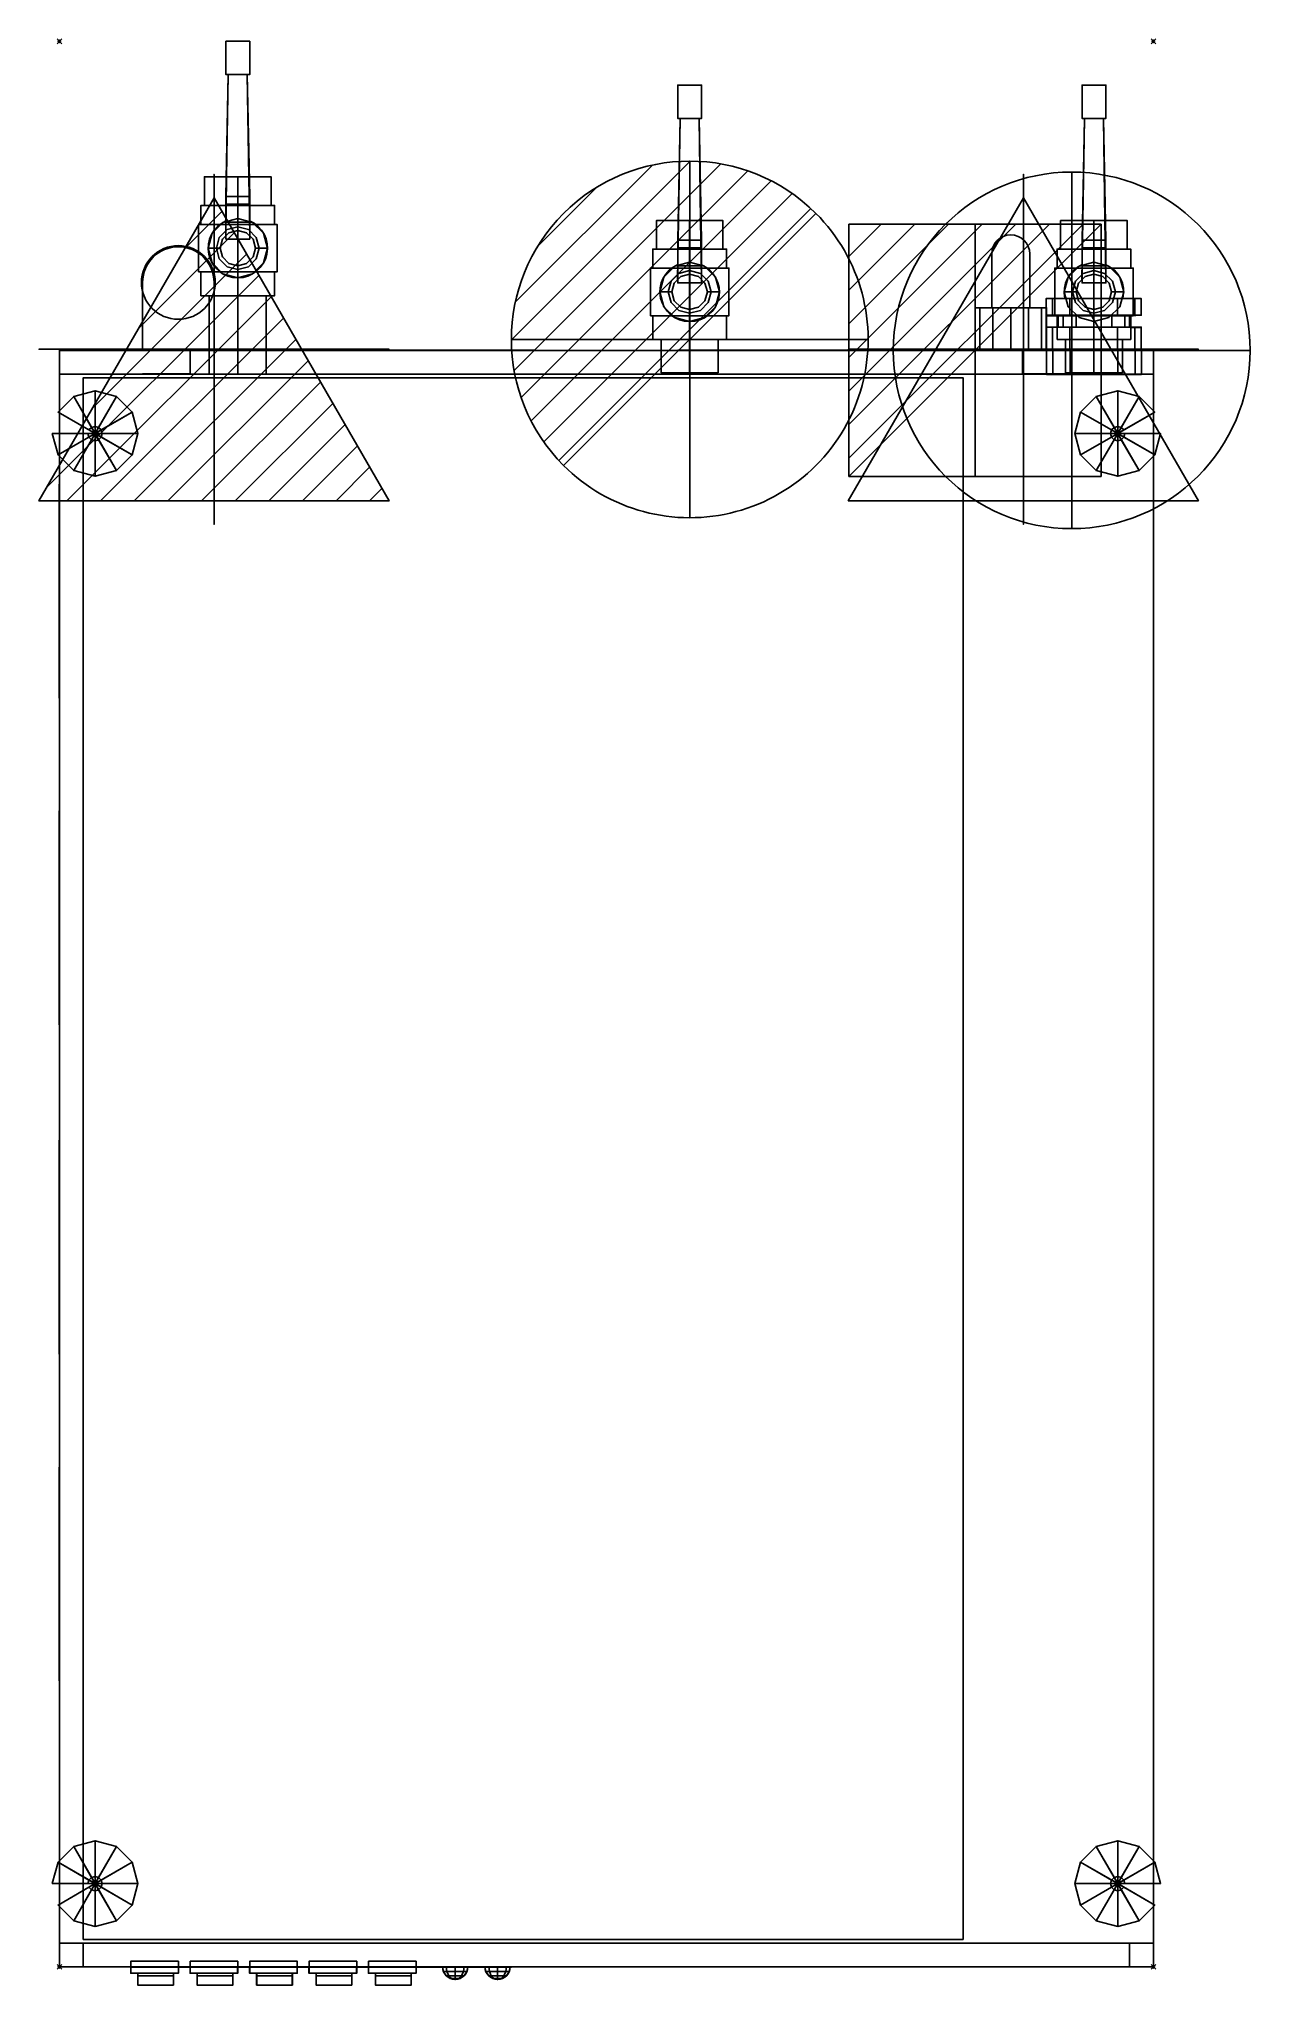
# Model space of a CAD drawing. Extents: x -9 to 501, y -818 to 1.
import ezdxf

# ---------------------------------------------------------------- set-up
doc = ezdxf.new("R2010")
doc.units = 0
doc.header["$PDMODE"] = 35
for name, color, linetype in [('PQ_200_2D', 1, 'Continuous'), ('PQ_200_3D', 1, 'Continuous'), ('PQ_204_2D', 7, 'Continuous'), ('PQ_204_3D', 7, 'Continuous'), ('PQ_CON_COLDWATER_INT', 7, 'Continuous'), ('PQ_CON_CONDENSATION_INT', 7, 'Continuous'), ('PQ_CON_DRAIN_INT', 7, 'Continuous'), ('PQ_CON_ELECTRICITY_INT', 7, 'Continuous'), ('PQ_CON_STEAM_INT', 7, 'Continuous'), ('PQ_GREEN_3D', 3, 'Continuous'), ('PQ_INS_3D', 3, 'Continuous'), ('PQ_RED_3D', 1, 'Continuous'), ('PQ_WHITE_3D', 7, 'Continuous')]:
    doc.layers.add(name, color=color, linetype=linetype)

# ---------------------------------------------------------------- blocks, each defined once
blk = doc.blocks.new('COLDWATER')
blk.add_circle((0, 0), 3)
at = {"extrusion": (-1, 0, 0)}
blk.add_circle((0, 0), 3, dxfattribs=at)
at = {"extrusion": (0, -1, 0)}
blk.add_circle((0, 0), 3, dxfattribs=at)
blk = doc.blocks.new('*X1')
at = {"color": 0}
for p, q in [((313.993, 2209.039), (321.505, 2216.552)), ((314.108, 2207.74), (322.804, 2216.436)), ((314.158, 2210.619), (319.926, 2216.386)), ((314.399, 2206.617), (323.928, 2216.145)), ((314.821, 2205.625), (324.919, 2215.723)), ((315.101, 2212.976), (317.568, 2215.443)), ((315.354, 2204.743), (325.801, 2215.191)), ((315.985, 2203.96), (326.584, 2214.559))]:
    blk.add_line(p, q, dxfattribs=at)
blk = doc.blocks.new('DRAIN')
blk.add_line((-2.121, -2.121), (2.121, 2.121))
at = {"extrusion": (-1, 0, 0)}
blk.add_line((0, 2.121, -2.121), (0, -2.121, 2.121), dxfattribs=at)
at = {"extrusion": (0, -1, 0)}
blk.add_line((-2.121, 0, -2.121), (2.121, 0, 2.121), dxfattribs=at)
for start, end in [(45, 225), (225, 45)]:
    blk.add_arc((0, 0), 3, start, end)
at = {"extrusion": (-1, 0, 0)}
for start, end in [(45, 225), (225, 45)]:
    blk.add_arc((0, 0), 3, start, end, dxfattribs=at)
at = {"extrusion": (0, -1, 0)}
for start, end in [(45, 225), (225, 45)]:
    blk.add_arc((0, 0), 3, start, end, dxfattribs=at)
at = {"xscale": 0.4000000000000909, "yscale": 0.3999999999999773, "zscale": 0.3999999999999999}
blk.add_blockref('*X1', (-128.597, -883.621), dxfattribs=at)
at = {"extrusion": (-1, 0, 0), "xscale": 0.3999999999999773, "yscale": 0.3999999999999999, "zscale": 0.4000000000000909}
blk.add_blockref('*X1', (-128.597, -883.621), dxfattribs=at)
at = {"extrusion": (0, -1, 0), "xscale": 0.4000000000000909, "yscale": 0.3999999999999999, "zscale": 0.3999999999999773}
blk.add_blockref('*X1', (-128.597, -883.621), dxfattribs=at)
blk = doc.blocks.new('*X3')
at = {"color": 0}
for p, q in [((260.203, 2213.232), (261.778, 2214.807)), ((258.271, 2209.886), (262.296, 2213.91)), ((256.339, 2206.54), (262.813, 2213.014)), ((254.407, 2203.194), (263.331, 2212.117)), ((255.261, 2202.634), (263.849, 2211.221)), ((256.676, 2202.634), (264.366, 2210.324)), ((258.09, 2202.634), (264.884, 2209.428)), ((259.504, 2202.634), (265.402, 2208.531)), ((260.918, 2202.634), (265.919, 2207.634)), ((262.333, 2202.634), (266.437, 2206.738)), ((263.747, 2202.634), (266.954, 2205.841)), ((265.161, 2202.634), (267.472, 2204.945)), ((266.575, 2202.634), (267.99, 2204.048)), ((267.989, 2202.634), (268.507, 2203.152))]:
    blk.add_line(p, q, dxfattribs=at)
blk = doc.blocks.new('CONDENSATION')
at = {"extrusion": (-1, 0, 0)}
blk.add_lwpolyline([(-0.017, 3.741), (-2.961, -1.359), (2.928, -1.359)], close=True, dxfattribs=at)
at = {"elevation": 1.191}
blk.add_lwpolyline([(0, 2.567), (-2.944, -2.533), (2.944, -2.533)], close=True, dxfattribs=at)
at = {"extrusion": (0, -1, 0), "elevation": -0.017}
blk.add_lwpolyline([(0, 3.741), (-2.944, -1.359), (2.944, -1.359)], close=True, dxfattribs=at)
at = {"extrusion": (-1, 0, 0), "xscale": 0.3999999999999773, "yscale": 0.4, "zscale": 0.4000000000000909}
blk.add_blockref('*X3', (-104.595, -882.412), dxfattribs=at)
at = {"xscale": 0.4000000000000909, "yscale": 0.3999999999999773, "zscale": 0.4}
blk.add_blockref('*X3', (-104.578, -883.587, 1.191), dxfattribs=at)
at = {"extrusion": (0, -1, 0), "xscale": 0.4000000000000909, "yscale": 0.4, "zscale": 0.3999999999999773}
blk.add_blockref('*X3', (-104.578, -882.412, -0.017), dxfattribs=at)
blk = doc.blocks.new('STEAM')
at = {"extrusion": (-1, 0, 0)}
blk.add_lwpolyline([(-0.018, 2.563), (-2.963, -2.537), (2.926, -2.537)], close=True, dxfattribs=at)
at = {"elevation": 0.013}
blk.add_lwpolyline([(0, 2.568), (-2.944, -2.532), (2.944, -2.532)], close=True, dxfattribs=at)
at = {"extrusion": (0, -1, 0), "elevation": -0.018}
blk.add_lwpolyline([(0, 2.563), (-2.944, -2.537), (2.944, -2.537)], close=True, dxfattribs=at)
blk = doc.blocks.new('*X6')
at = {"color": 0}
for p, q in [((286.774344, 2204.447934), (296.618251, 2214.291842)), ((286.774344, 2205.862148), (295.204037, 2214.291842)), ((286.774344, 2207.276361), (293.789824, 2214.291842)), ((286.774344, 2208.690575), (292.37561, 2214.291842)), ((286.774344, 2210.104788), (290.961397, 2214.291842)), ((286.774344, 2211.519002), (289.547183, 2214.291842)), ((286.774344, 2212.933216), (288.13297, 2214.291842))]:
    blk.add_line(p, q, dxfattribs=at)
blk = doc.blocks.new('ELECTRICITY')
for p, q in [((2.121, 2.121), (-2.121, 2.121)), ((-2.121, 2.121), (-2.121, -2.121)), ((-2.121, -2.121), (2.121, 2.121)), ((2.121, -2.121), (2.121, 2.121)), ((-2.121, -2.121), (2.121, -2.121))]:
    blk.add_line(p, q)
at = {"extrusion": (-1, 0, 0)}
for p, q in [((0, -2.121, 2.121), (0, 2.121, 2.121)), ((0, 2.121, -2.121), (0, -2.121, -2.121)), ((0, 2.121, 2.121), (0, 2.121, -2.121)), ((0, 2.121, -2.121), (0, -2.121, 2.121)), ((0, -2.121, -2.121), (0, -2.121, 2.121))]:
    blk.add_line(p, q, dxfattribs=at)
at = {"extrusion": (0, -1, 0)}
for p, q in [((2.121, 0, 2.121), (-2.121, 0, 2.121)), ((-2.121, 0, -2.121), (2.121, 0, -2.121)), ((-2.121, 0, 2.121), (-2.121, 0, -2.121)), ((-2.121, 0, -2.121), (2.121, 0, 2.121)), ((2.121, 0, -2.121), (2.121, 0, 2.121))]:
    blk.add_line(p, q, dxfattribs=at)
at = {"xscale": 0.4000000000000909, "yscale": 0.3999999999999773, "zscale": 0.3999999999999986}
blk.add_blockref('*X6', (-116.831, -883.595), dxfattribs=at)
at = {"extrusion": (-1, 0, 0), "xscale": 0.3999999999999773, "yscale": 0.3999999999999986, "zscale": 0.4000000000000909}
blk.add_blockref('*X6', (-116.831, -883.595), dxfattribs=at)
at = {"extrusion": (0, -1, 0), "xscale": 0.4000000000000909, "yscale": 0.3999999999999986, "zscale": 0.3999999999999773}
blk.add_blockref('*X6', (-116.831, -883.595), dxfattribs=at)

msp = doc.modelspace()

# ---------------------------------------------------------------- linework, layer by layer
at = {"layer": 'PQ_200_2D'}
for points in [[(70.31, -57.01), (71, -14), (70, -14), (70, 0), (80, 0), (80, -14), (79, -14.02), (79.63, -57.01)], [(260.31, -75.42), (261, -32.41), (260, -32.41), (260, -18.41), (270, -18.41), (270, -32.41), (269, -32.43), (269.63, -75.42)], [(430.31, -75.42), (431, -32.41), (430, -32.41), (430, -18.41), (440, -18.41), (440, -32.41), (439, -32.43), (439.63, -75.42)], [(58.5, -89.09), (58.5, -77.01), (59.5, -77.01), (59.5, -69.01), (61, -69.01), (61, -57.01), (70.31, -57.01)], [(79.63, -57.01), (89, -57.01), (89, -69.01), (90.5, -69.01), (90.5, -77.01), (91.5, -77.01), (91.5, -97.01), (90.5, -97.01), (90.5, -107.01), (87, -107.01), (87, -130)], [(248.5, -115.42), (248.5, -95.42), (249.5, -95.42), (249.5, -87.42), (251, -87.42), (251, -75.42), (260.31, -75.42)], [(269.63, -75.42), (279, -75.42), (279, -87.42), (280.5, -87.42), (280.5, -95.42), (281.5, -95.42), (281.5, -115.42), (280.5, -115.42), (280.5, -125.42), (277, -125.42), (277, -130)], [(418.5, -108.22), (418.5, -95.42), (419.5, -95.42), (419.5, -87.42), (421, -87.42), (421, -75.42), (430.31, -75.42)], [(439.63, -75.42), (449, -75.42), (449, -87.42), (450.5, -87.42), (450.5, -95.42), (451.5, -95.42), (451.5, -108.22)], [(415, -130), (414.89, -120.22), (419.5, -120.22), (419.5, -115.42), (415, -115.42), (414.89, -108.22), (418.5, -108.22)], [(451.5, -108.22), (454.89, -108.22), (454.89, -115.22), (450.5, -115.42), (450.5, -120.42), (454.89, -120.39), (454.89, -130)], [(248.58, -115.42), (249.58, -115.42), (249.58, -125.42), (253.08, -125.42), (253.08, -130)]]:
    msp.add_lwpolyline(points, dxfattribs=at)
for points in [[(385, -130), (385, -112.14), (392, -112.14), (392, -97.43), (392, -89.43, -1), (408, -89.43), (408, -112.14), (414.89, -112.14), (415, -130)], [(35, -130), (35, -101.45), (35, -101.45, -1), (65, -101.45), (65, -130)]]:
    msp.add_lwpolyline(points, format="xyb", dxfattribs=at)
for points in [[(0, -130), (460, -130), (460, -810), (0, -810)], [(30, -810), (50, -810), (50, -812.68), (30, -812.68)], [(54.94, -810), (74.94, -810), (74.94, -812.68), (54.94, -812.68)], [(79.94, -810), (99.94, -810), (99.94, -812.68), (79.94, -812.68)], [(104.94, -810), (124.94, -810), (124.94, -812.68), (104.94, -812.68)], [(129.94, -810), (149.94, -810), (149.94, -812.68), (129.94, -812.68)], [(32.95, -812.68), (47.95, -812.68), (47.95, -817.68), (32.95, -817.68)], [(57.89, -812.68), (72.89, -812.68), (72.89, -817.68), (57.89, -817.68)], [(82.89, -812.68), (97.89, -812.68), (97.89, -817.68), (82.89, -817.68)], [(107.89, -812.68), (122.89, -812.68), (122.89, -817.68), (107.89, -817.68)], [(132.89, -812.68), (147.89, -812.68), (147.89, -817.68), (132.89, -817.68)]]:
    msp.add_lwpolyline(points, close=True, dxfattribs=at)
for centre in [(166.42, -810), (184.25, -810)]:
    msp.add_arc(centre, 5.31, 180, 0, dxfattribs=at)
at = {"layer": 'PQ_200_3D'}
for points, invisible_edges in [([(62.88, -69.01, 140), (61, -69.01, 133), (61, -57.01, 133), (62.88, -57.01, 140)], 8), ([(61, -69.01, 133), (62.88, -69.01, 126), (62.88, -57.01, 126), (61, -57.01, 133)], 2), ([(68, -69.01, 145.12), (62.88, -69.01, 140), (62.88, -57.01, 140), (68, -57.01, 145.12)], 10), ([(62.88, -69.01, 126), (68, -69.01, 120.87), (68, -57.01, 120.87), (62.88, -57.01, 126)], 10), ([(75, -69.01, 147), (68, -69.01, 145.12), (68, -57.01, 145.12), (75, -57.01, 147)], 2), ([(68, -69.01, 120.87), (75, -69.01, 119), (75, -57.01, 119), (68, -57.01, 120.87)], 8), ([(82, -69.01, 145.12), (75, -69.01, 147), (75, -57.01, 147), (82, -57.01, 145.12)], 8), ([(75, -69.01, 119), (82, -69.01, 120.87), (82, -57.01, 120.87), (75, -57.01, 119)], 2), ([(87.12, -69.01, 140), (82, -69.01, 145.12), (82, -57.01, 145.12), (87.12, -57.01, 140)], 10), ([(82, -69.01, 120.87), (87.12, -69.01, 126), (87.12, -57.01, 126), (82, -57.01, 120.87)], 10), ([(89, -69.01, 133), (87.12, -69.01, 140), (87.12, -57.01, 140), (89, -57.01, 133)], 2), ([(87.12, -69.01, 126), (89, -69.01, 133), (89, -57.01, 133), (87.12, -57.01, 126)], 8), ([(61.58, -77.01, 140.75), (59.5, -77.01, 133), (59.5, -69.01, 133), (61.58, -69.01, 140.75)], 8), ([(59.5, -77.01, 133), (61.58, -77.01, 125.25), (61.58, -69.01, 125.25), (59.5, -69.01, 133)], 2), ([(61.58, -69.01, 140.75), (59.5, -69.01, 133), (61, -69.01, 133), (62.88, -69.01, 140)], 15), ([(59.5, -69.01, 133), (61.58, -69.01, 125.25), (62.88, -69.01, 126), (61, -69.01, 133)], 15), ([(67.25, -77.01, 146.42), (61.58, -77.01, 140.75), (61.58, -69.01, 140.75), (67.25, -69.01, 146.42)], 10), ([(61.58, -77.01, 125.25), (67.25, -77.01, 119.57), (67.25, -69.01, 119.57), (61.58, -69.01, 125.25)], 10), ([(67.25, -69.01, 146.42), (61.58, -69.01, 140.75), (62.88, -69.01, 140), (68, -69.01, 145.12)], 15), ([(61.58, -69.01, 125.25), (67.25, -69.01, 119.57), (68, -69.01, 120.87), (62.88, -69.01, 126)], 15), ([(75, -77.01, 148.5), (67.25, -77.01, 146.42), (67.25, -69.01, 146.42), (75, -69.01, 148.5)], 2), ([(67.25, -77.01, 119.57), (75, -77.01, 117.5), (75, -69.01, 117.5), (67.25, -69.01, 119.57)], 8), ([(75, -69.01, 148.5), (67.25, -69.01, 146.42), (68, -69.01, 145.12), (75, -69.01, 147)], 15), ([(67.25, -69.01, 119.57), (75, -69.01, 117.5), (75, -69.01, 119), (68, -69.01, 120.87)], 15), ([(82.75, -77.01, 146.42), (75, -77.01, 148.5), (75, -69.01, 148.5), (82.75, -69.01, 146.42)], 8), ([(75, -77.01, 117.5), (82.75, -77.01, 119.57), (82.75, -69.01, 119.57), (75, -69.01, 117.5)], 2), ([(82.75, -69.01, 146.42), (75, -69.01, 148.5), (75, -69.01, 147), (82, -69.01, 145.12)], 15), ([(75, -69.01, 117.5), (82.75, -69.01, 119.57), (82, -69.01, 120.87), (75, -69.01, 119)], 15), ([(88.42, -69.01, 140.75), (82.75, -69.01, 146.42), (82, -69.01, 145.12), (87.12, -69.01, 140)], 15), ([(82.75, -69.01, 119.57), (88.42, -69.01, 125.25), (87.12, -69.01, 126), (82, -69.01, 120.87)], 15), ([(88.42, -77.01, 140.75), (82.75, -77.01, 146.42), (82.75, -69.01, 146.42), (88.42, -69.01, 140.75)], 10), ([(82.75, -77.01, 119.57), (88.42, -77.01, 125.25), (88.42, -69.01, 125.25), (82.75, -69.01, 119.57)], 10), ([(90.5, -69.01, 133), (88.42, -69.01, 140.75), (87.12, -69.01, 140), (89, -69.01, 133)], 15), ([(88.42, -69.01, 125.25), (90.5, -69.01, 133), (89, -69.01, 133), (87.12, -69.01, 126)], 15), ([(90.5, -77.01, 133), (88.42, -77.01, 140.75), (88.42, -69.01, 140.75), (90.5, -69.01, 133)], 2), ([(88.42, -77.01, 125.25), (90.5, -77.01, 133), (90.5, -69.01, 133), (88.42, -69.01, 125.25)], 8), ([(60.71, -97.01, 141.25), (58.5, -97.01, 133), (58.5, -77.01, 133), (60.71, -77.01, 141.25)], 8), ([(58.5, -97.01, 133), (60.71, -97.01, 124.75), (60.71, -77.01, 124.75), (58.5, -77.01, 133)], 2), ([(60.71, -77.01, 141.25), (58.5, -77.01, 133), (59.5, -77.01, 133), (61.58, -77.01, 140.75)], 15), ([(58.5, -77.01, 133), (60.71, -77.01, 124.75), (61.58, -77.01, 125.25), (59.5, -77.01, 133)], 15), ([(66.75, -97.01, 147.29), (60.71, -97.01, 141.25), (60.71, -77.01, 141.25), (66.75, -77.01, 147.29)], 10), ([(60.71, -97.01, 124.75), (66.75, -97.01, 118.71), (66.75, -77.01, 118.71), (60.71, -77.01, 124.75)], 10), ([(66.75, -77.01, 147.29), (60.71, -77.01, 141.25), (61.58, -77.01, 140.75), (67.25, -77.01, 146.42)], 15), ([(60.71, -77.01, 124.75), (66.75, -77.01, 118.71), (67.25, -77.01, 119.57), (61.58, -77.01, 125.25)], 15), ([(75, -97.01, 149.5), (66.75, -97.01, 147.29), (66.75, -77.01, 147.29), (75, -77.01, 149.5)], 2), ([(66.75, -97.01, 118.71), (75, -97.01, 116.5), (75, -77.01, 116.5), (66.75, -77.01, 118.71)], 8), ([(75, -77.01, 149.5), (66.75, -77.01, 147.29), (67.25, -77.01, 146.42), (75, -77.01, 148.5)], 15), ([(66.75, -77.01, 118.71), (75, -77.01, 116.5), (75, -77.01, 117.5), (67.25, -77.01, 119.57)], 15), ([(70.5, -79.22, 142.58), (67.21, -82.51, 142.58), (67.21, -82.51, 152.5), (70.5, -79.22, 152.5)], 10), ([(75, -78.01, 142.58), (70.5, -79.22, 142.58), (70.5, -79.22, 152.5), (75, -78.01, 152.5)], 2), ([(83.25, -97.01, 147.29), (75, -97.01, 149.5), (75, -77.01, 149.5), (83.25, -77.01, 147.29)], 8), ([(75, -97.01, 116.5), (83.25, -97.01, 118.71), (83.25, -77.01, 118.71), (75, -77.01, 116.5)], 2), ([(83.25, -77.01, 147.29), (75, -77.01, 149.5), (75, -77.01, 148.5), (82.75, -77.01, 146.42)], 15), ([(75, -77.01, 116.5), (83.25, -77.01, 118.71), (82.75, -77.01, 119.57), (75, -77.01, 117.5)], 15), ([(79.5, -79.22, 142.58), (75, -78.01, 142.58), (75, -78.01, 152.5), (79.5, -79.22, 152.5)], 8), ([(82.79, -82.51, 142.58), (79.5, -79.22, 142.58), (79.5, -79.22, 152.5), (82.79, -82.51, 152.5)], 10), ([(89.29, -77.01, 141.25), (83.25, -77.01, 147.29), (82.75, -77.01, 146.42), (88.42, -77.01, 140.75)], 15), ([(83.25, -77.01, 118.71), (89.29, -77.01, 124.75), (88.42, -77.01, 125.25), (82.75, -77.01, 119.57)], 15), ([(89.29, -97.01, 141.25), (83.25, -97.01, 147.29), (83.25, -77.01, 147.29), (89.29, -77.01, 141.25)], 10), ([(83.25, -97.01, 118.71), (89.29, -97.01, 124.75), (89.29, -77.01, 124.75), (83.25, -77.01, 118.71)], 10), ([(91.5, -77.01, 133), (89.29, -77.01, 141.25), (88.42, -77.01, 140.75), (90.5, -77.01, 133)], 15), ([(89.29, -77.01, 124.75), (91.5, -77.01, 133), (90.5, -77.01, 133), (88.42, -77.01, 125.25)], 15), ([(91.5, -97.01, 133), (89.29, -97.01, 141.25), (89.29, -77.01, 141.25), (91.5, -77.01, 133)], 2), ([(89.29, -97.01, 124.75), (91.5, -97.01, 133), (91.5, -77.01, 133), (89.29, -77.01, 124.75)], 8), ([(252.88, -87.42, 108), (251, -87.42, 101), (251, -75.42, 101), (252.88, -75.42, 108)], 8), ([(251, -87.42, 101), (252.88, -87.42, 94), (252.88, -75.42, 94), (251, -75.42, 101)], 2), ([(258, -87.42, 113.12), (252.88, -87.42, 108), (252.88, -75.42, 108), (258, -75.42, 113.12)], 10), ([(252.88, -87.42, 94), (258, -87.42, 88.87), (258, -75.42, 88.87), (252.88, -75.42, 94)], 10), ([(265, -87.42, 115), (258, -87.42, 113.12), (258, -75.42, 113.12), (265, -75.42, 115)], 2), ([(258, -87.42, 88.87), (265, -87.42, 87), (265, -75.42, 87), (258, -75.42, 88.87)], 8), ([(272, -87.42, 113.12), (265, -87.42, 115), (265, -75.42, 115), (272, -75.42, 113.12)], 8), ([(265, -87.42, 87), (272, -87.42, 88.87), (272, -75.42, 88.87), (265, -75.42, 87)], 2), ([(277.12, -87.42, 108), (272, -87.42, 113.12), (272, -75.42, 113.12), (277.12, -75.42, 108)], 10), ([(272, -87.42, 88.87), (277.12, -87.42, 94), (277.12, -75.42, 94), (272, -75.42, 88.87)], 10), ([(279, -87.42, 101), (277.12, -87.42, 108), (277.12, -75.42, 108), (279, -75.42, 101)], 2), ([(277.12, -87.42, 94), (279, -87.42, 101), (279, -75.42, 101), (277.12, -75.42, 94)], 8), ([(422.88, -87.42, 460), (421, -87.42, 453), (421, -75.42, 453), (422.88, -75.42, 460)], 8), ([(421, -87.42, 453), (422.88, -87.42, 446), (422.88, -75.42, 446), (421, -75.42, 453)], 2), ([(428, -87.42, 465.12), (422.88, -87.42, 460), (422.88, -75.42, 460), (428, -75.42, 465.12)], 10), ([(422.88, -87.42, 446), (428, -87.42, 440.87), (428, -75.42, 440.87), (422.88, -75.42, 446)], 10), ([(435, -87.42, 467), (428, -87.42, 465.12), (428, -75.42, 465.12), (435, -75.42, 467)], 2), ([(428, -87.42, 440.87), (435, -87.42, 439), (435, -75.42, 439), (428, -75.42, 440.87)], 8), ([(442, -87.42, 465.12), (435, -87.42, 467), (435, -75.42, 467), (442, -75.42, 465.12)], 8), ([(435, -87.42, 439), (442, -87.42, 440.87), (442, -75.42, 440.87), (435, -75.42, 439)], 2), ([(447.12, -87.42, 460), (442, -87.42, 465.12), (442, -75.42, 465.12), (447.12, -75.42, 460)], 10), ([(442, -87.42, 440.87), (447.12, -87.42, 446), (447.12, -75.42, 446), (442, -75.42, 440.87)], 10), ([(449, -87.42, 453), (447.12, -87.42, 460), (447.12, -75.42, 460), (449, -75.42, 453)], 2), ([(447.12, -87.42, 446), (449, -87.42, 453), (449, -75.42, 453), (447.12, -75.42, 446)], 8), ([(67.21, -82.51, 142.58), (66, -87.01, 142.58), (66, -87.01, 152.5), (67.21, -82.51, 152.5)], 8), ([(66, -87.01, 142.58), (67.21, -91.51, 142.58), (67.21, -91.51, 152.5), (66, -87.01, 152.5)], 2), ([(84, -87.01, 142.58), (82.79, -82.51, 142.58), (82.79, -82.51, 152.5), (84, -87.01, 152.5)], 2), ([(82.79, -91.51, 142.58), (84, -87.01, 142.58), (84, -87.01, 152.5), (82.79, -91.51, 152.5)], 8), ([(251.58, -95.42, 108.75), (249.5, -95.42, 101), (249.5, -87.42, 101), (251.58, -87.42, 108.75)], 8), ([(249.5, -95.42, 101), (251.58, -95.42, 93.25), (251.58, -87.42, 93.25), (249.5, -87.42, 101)], 2), ([(251.58, -87.42, 108.75), (249.5, -87.42, 101), (251, -87.42, 101), (252.88, -87.42, 108)], 15), ([(249.5, -87.42, 101), (251.58, -87.42, 93.25), (252.88, -87.42, 94), (251, -87.42, 101)], 15), ([(257.25, -95.42, 114.42), (251.58, -95.42, 108.75), (251.58, -87.42, 108.75), (257.25, -87.42, 114.42)], 10), ([(251.58, -95.42, 93.25), (257.25, -95.42, 87.57), (257.25, -87.42, 87.57), (251.58, -87.42, 93.25)], 10), ([(257.25, -87.42, 114.42), (251.58, -87.42, 108.75), (252.88, -87.42, 108), (258, -87.42, 113.12)], 15), ([(251.58, -87.42, 93.25), (257.25, -87.42, 87.57), (258, -87.42, 88.87), (252.88, -87.42, 94)], 15), ([(265, -95.42, 116.5), (257.25, -95.42, 114.42), (257.25, -87.42, 114.42), (265, -87.42, 116.5)], 2), ([(257.25, -95.42, 87.57), (265, -95.42, 85.5), (265, -87.42, 85.5), (257.25, -87.42, 87.57)], 8), ([(265, -87.42, 116.5), (257.25, -87.42, 114.42), (258, -87.42, 113.12), (265, -87.42, 115)], 15), ([(257.25, -87.42, 87.57), (265, -87.42, 85.5), (265, -87.42, 87), (258, -87.42, 88.87)], 15), ([(272.75, -95.42, 114.42), (265, -95.42, 116.5), (265, -87.42, 116.5), (272.75, -87.42, 114.42)], 8), ([(265, -95.42, 85.5), (272.75, -95.42, 87.57), (272.75, -87.42, 87.57), (265, -87.42, 85.5)], 2), ([(272.75, -87.42, 114.42), (265, -87.42, 116.5), (265, -87.42, 115), (272, -87.42, 113.12)], 15), ([(265, -87.42, 85.5), (272.75, -87.42, 87.57), (272, -87.42, 88.87), (265, -87.42, 87)], 15), ([(278.42, -87.42, 108.75), (272.75, -87.42, 114.42), (272, -87.42, 113.12), (277.12, -87.42, 108)], 15), ([(272.75, -87.42, 87.57), (278.42, -87.42, 93.25), (277.12, -87.42, 94), (272, -87.42, 88.87)], 15), ([(278.42, -95.42, 108.75), (272.75, -95.42, 114.42), (272.75, -87.42, 114.42), (278.42, -87.42, 108.75)], 10), ([(272.75, -95.42, 87.57), (278.42, -95.42, 93.25), (278.42, -87.42, 93.25), (272.75, -87.42, 87.57)], 10), ([(280.5, -87.42, 101), (278.42, -87.42, 108.75), (277.12, -87.42, 108), (279, -87.42, 101)], 15), ([(278.42, -87.42, 93.25), (280.5, -87.42, 101), (279, -87.42, 101), (277.12, -87.42, 94)], 15), ([(280.5, -95.42, 101), (278.42, -95.42, 108.75), (278.42, -87.42, 108.75), (280.5, -87.42, 101)], 2), ([(278.42, -95.42, 93.25), (280.5, -95.42, 101), (280.5, -87.42, 101), (278.42, -87.42, 93.25)], 8), ([(421.58, -87.42, 460.75), (419.5, -87.42, 453), (421, -87.42, 453), (422.88, -87.42, 460)], 15), ([(419.5, -87.42, 453), (421.58, -87.42, 445.25), (422.88, -87.42, 446), (421, -87.42, 453)], 15), ([(421.58, -95.42, 460.75), (419.5, -95.42, 453), (419.5, -87.42, 453), (421.58, -87.42, 460.75)], 8), ([(419.5, -95.42, 453), (421.58, -95.42, 445.25), (421.58, -87.42, 445.25), (419.5, -87.42, 453)], 2), ([(427.25, -87.42, 466.42), (421.58, -87.42, 460.75), (422.88, -87.42, 460), (428, -87.42, 465.12)], 15), ([(421.58, -87.42, 445.25), (427.25, -87.42, 439.57), (428, -87.42, 440.87), (422.88, -87.42, 446)], 15), ([(427.25, -95.42, 466.42), (421.58, -95.42, 460.75), (421.58, -87.42, 460.75), (427.25, -87.42, 466.42)], 10), ([(421.58, -95.42, 445.25), (427.25, -95.42, 439.57), (427.25, -87.42, 439.57), (421.58, -87.42, 445.25)], 10), ([(435, -87.42, 468.5), (427.25, -87.42, 466.42), (428, -87.42, 465.12), (435, -87.42, 467)], 15), ([(427.25, -87.42, 439.57), (435, -87.42, 437.5), (435, -87.42, 439), (428, -87.42, 440.87)], 15), ([(435, -95.42, 468.5), (427.25, -95.42, 466.42), (427.25, -87.42, 466.42), (435, -87.42, 468.5)], 2), ([(427.25, -95.42, 439.57), (435, -95.42, 437.5), (435, -87.42, 437.5), (427.25, -87.42, 439.57)], 8), ([(442.75, -87.42, 466.42), (435, -87.42, 468.5), (435, -87.42, 467), (442, -87.42, 465.12)], 15), ([(435, -87.42, 437.5), (442.75, -87.42, 439.57), (442, -87.42, 440.87), (435, -87.42, 439)], 15), ([(442.75, -95.42, 466.42), (435, -95.42, 468.5), (435, -87.42, 468.5), (442.75, -87.42, 466.42)], 8), ([(435, -95.42, 437.5), (442.75, -95.42, 439.57), (442.75, -87.42, 439.57), (435, -87.42, 437.5)], 2), ([(448.42, -87.42, 460.75), (442.75, -87.42, 466.42), (442, -87.42, 465.12), (447.12, -87.42, 460)], 15), ([(442.75, -87.42, 439.57), (448.42, -87.42, 445.25), (447.12, -87.42, 446), (442, -87.42, 440.87)], 15), ([(448.42, -95.42, 460.75), (442.75, -95.42, 466.42), (442.75, -87.42, 466.42), (448.42, -87.42, 460.75)], 10), ([(442.75, -95.42, 439.57), (448.42, -95.42, 445.25), (448.42, -87.42, 445.25), (442.75, -87.42, 439.57)], 10), ([(450.5, -87.42, 453), (448.42, -87.42, 460.75), (447.12, -87.42, 460), (449, -87.42, 453)], 15), ([(448.42, -87.42, 445.25), (450.5, -87.42, 453), (449, -87.42, 453), (447.12, -87.42, 446)], 15), ([(450.5, -95.42, 453), (448.42, -95.42, 460.75), (448.42, -87.42, 460.75), (450.5, -87.42, 453)], 2), ([(448.42, -95.42, 445.25), (450.5, -95.42, 453), (450.5, -87.42, 453), (448.42, -87.42, 445.25)], 8), ([(61.58, -97.01, 140.75), (59.5, -97.01, 133), (58.5, -97.01, 133), (60.71, -97.01, 141.25)], 15), ([(59.5, -97.01, 133), (61.58, -97.01, 125.25), (60.71, -97.01, 124.75), (58.5, -97.01, 133)], 15), ([(61.58, -107.01, 140.75), (59.5, -107.01, 133), (59.5, -97.01, 133), (61.58, -97.01, 140.75)], 8), ([(59.5, -107.01, 133), (61.58, -107.01, 125.25), (61.58, -97.01, 125.25), (59.5, -97.01, 133)], 2), ([(67.25, -97.01, 146.42), (61.58, -97.01, 140.75), (60.71, -97.01, 141.25), (66.75, -97.01, 147.29)], 15), ([(61.58, -97.01, 125.25), (67.25, -97.01, 119.57), (66.75, -97.01, 118.71), (60.71, -97.01, 124.75)], 15), ([(67.25, -107.01, 146.42), (61.58, -107.01, 140.75), (61.58, -97.01, 140.75), (67.25, -97.01, 146.42)], 10), ([(61.58, -107.01, 125.25), (67.25, -107.01, 119.57), (67.25, -97.01, 119.57), (61.58, -97.01, 125.25)], 10), ([(75, -97.01, 148.5), (67.25, -97.01, 146.42), (66.75, -97.01, 147.29), (75, -97.01, 149.5)], 15), ([(67.25, -97.01, 119.57), (75, -97.01, 117.5), (75, -97.01, 116.5), (66.75, -97.01, 118.71)], 15), ([(67.21, -91.51, 142.58), (70.5, -94.81, 142.58), (70.5, -94.81, 152.5), (67.21, -91.51, 152.5)], 10), ([(75, -107.01, 148.5), (67.25, -107.01, 146.42), (67.25, -97.01, 146.42), (75, -97.01, 148.5)], 2), ([(67.25, -107.01, 119.57), (75, -107.01, 117.5), (75, -97.01, 117.5), (67.25, -97.01, 119.57)], 8), ([(70.5, -94.81, 142.58), (75, -96.01, 142.58), (75, -96.01, 152.5), (70.5, -94.81, 152.5)], 8), ([(75, -96.01, 142.58), (79.5, -94.81, 142.58), (79.5, -94.81, 152.5), (75, -96.01, 152.5)], 2), ([(82.75, -107.01, 146.42), (75, -107.01, 148.5), (75, -97.01, 148.5), (82.75, -97.01, 146.42)], 8), ([(75, -107.01, 117.5), (82.75, -107.01, 119.57), (82.75, -97.01, 119.57), (75, -97.01, 117.5)], 2), ([(82.75, -97.01, 146.42), (75, -97.01, 148.5), (75, -97.01, 149.5), (83.25, -97.01, 147.29)], 15), ([(75, -97.01, 117.5), (82.75, -97.01, 119.57), (83.25, -97.01, 118.71), (75, -97.01, 116.5)], 15), ([(79.5, -94.81, 142.58), (82.79, -91.51, 142.58), (82.79, -91.51, 152.5), (79.5, -94.81, 152.5)], 10), ([(88.42, -107.01, 140.75), (82.75, -107.01, 146.42), (82.75, -97.01, 146.42), (88.42, -97.01, 140.75)], 10), ([(82.75, -107.01, 119.57), (88.42, -107.01, 125.25), (88.42, -97.01, 125.25), (82.75, -97.01, 119.57)], 10), ([(88.42, -97.01, 140.75), (82.75, -97.01, 146.42), (83.25, -97.01, 147.29), (89.29, -97.01, 141.25)], 15), ([(82.75, -97.01, 119.57), (88.42, -97.01, 125.25), (89.29, -97.01, 124.75), (83.25, -97.01, 118.71)], 15), ([(90.5, -107.01, 133), (88.42, -107.01, 140.75), (88.42, -97.01, 140.75), (90.5, -97.01, 133)], 2), ([(88.42, -107.01, 125.25), (90.5, -107.01, 133), (90.5, -97.01, 133), (88.42, -97.01, 125.25)], 8), ([(90.5, -97.01, 133), (88.42, -97.01, 140.75), (89.29, -97.01, 141.25), (91.5, -97.01, 133)], 15), ([(88.42, -97.01, 125.25), (90.5, -97.01, 133), (91.5, -97.01, 133), (89.29, -97.01, 124.75)], 15), ([(250.71, -115.42, 109.25), (248.5, -115.42, 101), (248.5, -95.42, 101), (250.71, -95.42, 109.25)], 8), ([(248.5, -115.42, 101), (250.71, -115.42, 92.75), (250.71, -95.42, 92.75), (248.5, -95.42, 101)], 2), ([(250.71, -95.42, 109.25), (248.5, -95.42, 101), (249.5, -95.42, 101), (251.58, -95.42, 108.75)], 15), ([(248.5, -95.42, 101), (250.71, -95.42, 92.75), (251.58, -95.42, 93.25), (249.5, -95.42, 101)], 15), ([(256.75, -115.42, 115.29), (250.71, -115.42, 109.25), (250.71, -95.42, 109.25), (256.75, -95.42, 115.29)], 10), ([(250.71, -115.42, 92.75), (256.75, -115.42, 86.71), (256.75, -95.42, 86.71), (250.71, -95.42, 92.75)], 10), ([(256.75, -95.42, 115.29), (250.71, -95.42, 109.25), (251.58, -95.42, 108.75), (257.25, -95.42, 114.42)], 15), ([(250.71, -95.42, 92.75), (256.75, -95.42, 86.71), (257.25, -95.42, 87.57), (251.58, -95.42, 93.25)], 15), ([(265, -115.42, 117.5), (256.75, -115.42, 115.29), (256.75, -95.42, 115.29), (265, -95.42, 117.5)], 2), ([(256.75, -115.42, 86.71), (265, -115.42, 84.5), (265, -95.42, 84.5), (256.75, -95.42, 86.71)], 8), ([(265, -95.42, 117.5), (256.75, -95.42, 115.29), (257.25, -95.42, 114.42), (265, -95.42, 116.5)], 15), ([(256.75, -95.42, 86.71), (265, -95.42, 84.5), (265, -95.42, 85.5), (257.25, -95.42, 87.57)], 15), ([(260.5, -97.63, 110.58), (257.21, -100.92, 110.58), (257.21, -100.92, 120.5), (260.5, -97.63, 120.5)], 10), ([(265, -96.42, 110.58), (260.5, -97.63, 110.58), (260.5, -97.63, 120.5), (265, -96.42, 120.5)], 2), ([(273.25, -115.42, 115.29), (265, -115.42, 117.5), (265, -95.42, 117.5), (273.25, -95.42, 115.29)], 8), ([(265, -115.42, 84.5), (273.25, -115.42, 86.71), (273.25, -95.42, 86.71), (265, -95.42, 84.5)], 2), ([(273.25, -95.42, 115.29), (265, -95.42, 117.5), (265, -95.42, 116.5), (272.75, -95.42, 114.42)], 15), ([(265, -95.42, 84.5), (273.25, -95.42, 86.71), (272.75, -95.42, 87.57), (265, -95.42, 85.5)], 15), ([(269.5, -97.63, 110.58), (265, -96.42, 110.58), (265, -96.42, 120.5), (269.5, -97.63, 120.5)], 8), ([(272.79, -100.92, 110.58), (269.5, -97.63, 110.58), (269.5, -97.63, 120.5), (272.79, -100.92, 120.5)], 10), ([(279.29, -95.42, 109.25), (273.25, -95.42, 115.29), (272.75, -95.42, 114.42), (278.42, -95.42, 108.75)], 15), ([(273.25, -95.42, 86.71), (279.29, -95.42, 92.75), (278.42, -95.42, 93.25), (272.75, -95.42, 87.57)], 15), ([(279.29, -115.42, 109.25), (273.25, -115.42, 115.29), (273.25, -95.42, 115.29), (279.29, -95.42, 109.25)], 10), ([(273.25, -115.42, 86.71), (279.29, -115.42, 92.75), (279.29, -95.42, 92.75), (273.25, -95.42, 86.71)], 10), ([(281.5, -95.42, 101), (279.29, -95.42, 109.25), (278.42, -95.42, 108.75), (280.5, -95.42, 101)], 15), ([(279.29, -95.42, 92.75), (281.5, -95.42, 101), (280.5, -95.42, 101), (278.42, -95.42, 93.25)], 15), ([(281.5, -115.42, 101), (279.29, -115.42, 109.25), (279.29, -95.42, 109.25), (281.5, -95.42, 101)], 2), ([(279.29, -115.42, 92.75), (281.5, -115.42, 101), (281.5, -95.42, 101), (279.29, -95.42, 92.75)], 8), ([(420.71, -95.42, 461.25), (418.5, -95.42, 453), (419.5, -95.42, 453), (421.58, -95.42, 460.75)], 15), ([(418.5, -95.42, 453), (420.71, -95.42, 444.75), (421.58, -95.42, 445.25), (419.5, -95.42, 453)], 15), ([(420.71, -115.42, 461.25), (418.5, -115.42, 453), (418.5, -95.42, 453), (420.71, -95.42, 461.25)], 8), ([(418.5, -115.42, 453), (420.71, -115.42, 444.75), (420.71, -95.42, 444.75), (418.5, -95.42, 453)], 2), ([(426.75, -95.42, 467.29), (420.71, -95.42, 461.25), (421.58, -95.42, 460.75), (427.25, -95.42, 466.42)], 15), ([(420.71, -95.42, 444.75), (426.75, -95.42, 438.71), (427.25, -95.42, 439.57), (421.58, -95.42, 445.25)], 15), ([(426.75, -115.42, 467.29), (420.71, -115.42, 461.25), (420.71, -95.42, 461.25), (426.75, -95.42, 467.29)], 10), ([(420.71, -115.42, 444.75), (426.75, -115.42, 438.71), (426.75, -95.42, 438.71), (420.71, -95.42, 444.75)], 10), ([(435, -95.42, 469.5), (426.75, -95.42, 467.29), (427.25, -95.42, 466.42), (435, -95.42, 468.5)], 15), ([(426.75, -95.42, 438.71), (435, -95.42, 436.5), (435, -95.42, 437.5), (427.25, -95.42, 439.57)], 15), ([(435, -115.42, 469.5), (426.75, -115.42, 467.29), (426.75, -95.42, 467.29), (435, -95.42, 469.5)], 2), ([(426.75, -115.42, 438.71), (435, -115.42, 436.5), (435, -95.42, 436.5), (426.75, -95.42, 438.71)], 8), ([(430.5, -97.63, 462.58), (427.21, -100.92, 462.58), (427.21, -100.92, 472.5), (430.5, -97.63, 472.5)], 10), ([(435, -96.42, 462.58), (430.5, -97.63, 462.58), (430.5, -97.63, 472.5), (435, -96.42, 472.5)], 2), ([(443.25, -95.42, 467.29), (435, -95.42, 469.5), (435, -95.42, 468.5), (442.75, -95.42, 466.42)], 15), ([(435, -95.42, 436.5), (443.25, -95.42, 438.71), (442.75, -95.42, 439.57), (435, -95.42, 437.5)], 15), ([(443.25, -115.42, 467.29), (435, -115.42, 469.5), (435, -95.42, 469.5), (443.25, -95.42, 467.29)], 8), ([(435, -115.42, 436.5), (443.25, -115.42, 438.71), (443.25, -95.42, 438.71), (435, -95.42, 436.5)], 2), ([(439.5, -97.63, 462.58), (435, -96.42, 462.58), (435, -96.42, 472.5), (439.5, -97.63, 472.5)], 8), ([(442.79, -100.92, 462.58), (439.5, -97.63, 462.58), (439.5, -97.63, 472.5), (442.79, -100.92, 472.5)], 10), ([(449.29, -95.42, 461.25), (443.25, -95.42, 467.29), (442.75, -95.42, 466.42), (448.42, -95.42, 460.75)], 15), ([(443.25, -95.42, 438.71), (449.29, -95.42, 444.75), (448.42, -95.42, 445.25), (442.75, -95.42, 439.57)], 15), ([(449.29, -115.42, 461.25), (443.25, -115.42, 467.29), (443.25, -95.42, 467.29), (449.29, -95.42, 461.25)], 10), ([(443.25, -115.42, 438.71), (449.29, -115.42, 444.75), (449.29, -95.42, 444.75), (443.25, -95.42, 438.71)], 10), ([(451.5, -95.42, 453), (449.29, -95.42, 461.25), (448.42, -95.42, 460.75), (450.5, -95.42, 453)], 15), ([(449.29, -95.42, 444.75), (451.5, -95.42, 453), (450.5, -95.42, 453), (448.42, -95.42, 445.25)], 15), ([(451.5, -115.42, 453), (449.29, -115.42, 461.25), (449.29, -95.42, 461.25), (451.5, -95.42, 453)], 2), ([(449.29, -115.42, 444.75), (451.5, -115.42, 453), (451.5, -95.42, 453), (449.29, -95.42, 444.75)], 8), ([(257.21, -100.92, 110.58), (256, -105.42, 110.58), (256, -105.42, 120.5), (257.21, -100.92, 120.5)], 8), ([(256, -105.42, 110.58), (257.21, -109.92, 110.58), (257.21, -109.92, 120.5), (256, -105.42, 120.5)], 2), ([(274, -105.42, 110.58), (272.79, -100.92, 110.58), (272.79, -100.92, 120.5), (274, -105.42, 120.5)], 2), ([(272.79, -109.92, 110.58), (274, -105.42, 110.58), (274, -105.42, 120.5), (272.79, -109.92, 120.5)], 8), ([(427.21, -100.92, 462.58), (426, -105.42, 462.58), (426, -105.42, 472.5), (427.21, -100.92, 472.5)], 8), ([(426, -105.42, 462.58), (427.21, -109.92, 462.58), (427.21, -109.92, 472.5), (426, -105.42, 472.5)], 2), ([(444, -105.42, 462.58), (442.79, -100.92, 462.58), (442.79, -100.92, 472.5), (444, -105.42, 472.5)], 2), ([(442.79, -109.92, 462.58), (444, -105.42, 462.58), (444, -105.42, 472.5), (442.79, -109.92, 472.5)], 8), ([(64.61, -107.01, 139), (63, -107.01, 133), (59.5, -107.01, 133), (61.58, -107.01, 140.75)], 15), ([(63, -107.01, 133), (64.61, -107.01, 127), (61.58, -107.01, 125.25), (59.5, -107.01, 133)], 15), ([(69, -107.01, 143.39), (64.61, -107.01, 139), (61.58, -107.01, 140.75), (67.25, -107.01, 146.42)], 15), ([(64.61, -107.01, 127), (69, -107.01, 122.61), (67.25, -107.01, 119.57), (61.58, -107.01, 125.25)], 15), ([(64.61, -140, 139), (63, -140, 133), (63, -107.01, 133), (64.61, -107.01, 139)], 8), ([(63, -140, 133), (64.61, -140, 127), (64.61, -107.01, 127), (63, -107.01, 133)], 2), ([(69, -140, 143.39), (64.61, -140, 139), (64.61, -107.01, 139), (69, -107.01, 143.39)], 10), ([(64.61, -140, 127), (69, -140, 122.61), (69, -107.01, 122.61), (64.61, -107.01, 127)], 10), ([(75, -107.01, 145), (69, -107.01, 143.39), (67.25, -107.01, 146.42), (75, -107.01, 148.5)], 15), ([(69, -107.01, 122.61), (75, -107.01, 121), (75, -107.01, 117.5), (67.25, -107.01, 119.57)], 15), ([(75, -140, 145), (69, -140, 143.39), (69, -107.01, 143.39), (75, -107.01, 145)], 2), ([(69, -140, 122.61), (75, -140, 121), (75, -107.01, 121), (69, -107.01, 122.61)], 8), ([(81, -140, 143.39), (75, -140, 145), (75, -107.01, 145), (81, -107.01, 143.39)], 8), ([(75, -140, 121), (81, -140, 122.61), (81, -107.01, 122.61), (75, -107.01, 121)], 2), ([(81, -107.01, 143.39), (75, -107.01, 145), (75, -107.01, 148.5), (82.75, -107.01, 146.42)], 15), ([(75, -107.01, 121), (81, -107.01, 122.61), (82.75, -107.01, 119.57), (75, -107.01, 117.5)], 15), ([(85.39, -140, 139), (81, -140, 143.39), (81, -107.01, 143.39), (85.39, -107.01, 139)], 10), ([(81, -140, 122.61), (85.39, -140, 127), (85.39, -107.01, 127), (81, -107.01, 122.61)], 10), ([(85.39, -107.01, 139), (81, -107.01, 143.39), (82.75, -107.01, 146.42), (88.42, -107.01, 140.75)], 15), ([(81, -107.01, 122.61), (85.39, -107.01, 127), (88.42, -107.01, 125.25), (82.75, -107.01, 119.57)], 15), ([(87, -140, 133), (85.39, -140, 139), (85.39, -107.01, 139), (87, -107.01, 133)], 2), ([(85.39, -140, 127), (87, -140, 133), (87, -107.01, 133), (85.39, -107.01, 127)], 8), ([(87, -107.01, 133), (85.39, -107.01, 139), (88.42, -107.01, 140.75), (90.5, -107.01, 133)], 15), ([(85.39, -107.01, 127), (87, -107.01, 133), (90.5, -107.01, 133), (88.42, -107.01, 125.25)], 15), ([(257.21, -109.92, 110.58), (260.5, -113.22, 110.58), (260.5, -113.22, 120.5), (257.21, -109.92, 120.5)], 10), ([(260.5, -113.22, 110.58), (265, -114.42, 110.58), (265, -114.42, 120.5), (260.5, -113.22, 120.5)], 8), ([(265, -114.42, 110.58), (269.5, -113.22, 110.58), (269.5, -113.22, 120.5), (265, -114.42, 120.5)], 2), ([(269.5, -113.22, 110.58), (272.79, -109.92, 110.58), (272.79, -109.92, 120.5), (269.5, -113.22, 120.5)], 10), ([(417.57, -108.22, 713.25), (414.89, -108.22, 703.25), (434.89, -108.22, 703.25)], 15), ([(414.89, -108.22, 703.25), (417.57, -108.22, 693.25), (434.89, -108.22, 703.25)], 15), ([(424.89, -108.22, 720.57), (417.57, -108.22, 713.25), (434.89, -108.22, 703.25)], 15), ([(417.57, -108.22, 693.25), (424.89, -108.22, 685.93), (434.89, -108.22, 703.25)], 15), ([(434.89, -108.22, 723.25), (424.89, -108.22, 720.57), (434.89, -108.22, 703.25)], 15), ([(424.89, -108.22, 685.93), (434.89, -108.22, 683.25), (434.89, -108.22, 703.25)], 15), ([(427.21, -109.92, 462.58), (430.5, -113.22, 462.58), (430.5, -113.22, 472.5), (427.21, -109.92, 472.5)], 10), ([(430.5, -113.22, 462.58), (435, -114.42, 462.58), (435, -114.42, 472.5), (430.5, -113.22, 472.5)], 8), ([(454.89, -108.22, 703.25), (452.21, -108.22, 713.25), (434.89, -108.22, 703.25)], 15), ([(452.21, -108.22, 713.25), (444.89, -108.22, 720.57), (434.89, -108.22, 703.25)], 15), ([(444.89, -108.22, 720.57), (434.89, -108.22, 723.25), (434.89, -108.22, 703.25)], 15), ([(434.89, -108.22, 683.25), (444.89, -108.22, 685.93), (434.89, -108.22, 703.25)], 15), ([(444.89, -108.22, 685.93), (452.21, -108.22, 693.25), (434.89, -108.22, 703.25)], 15), ([(452.21, -108.22, 693.25), (454.89, -108.22, 703.25), (434.89, -108.22, 703.25)], 15), ([(435, -114.42, 462.58), (439.5, -113.22, 462.58), (439.5, -113.22, 472.5), (435, -114.42, 472.5)], 2), ([(439.5, -113.22, 462.58), (442.79, -109.92, 462.58), (442.79, -109.92, 472.5), (439.5, -113.22, 472.5)], 10), ([(251.58, -115.42, 108.75), (249.5, -115.42, 101), (248.5, -115.42, 101), (250.71, -115.42, 109.25)], 15), ([(249.5, -115.42, 101), (251.58, -115.42, 93.25), (250.71, -115.42, 92.75), (248.5, -115.42, 101)], 15), ([(251.58, -125.42, 108.75), (249.5, -125.42, 101), (249.5, -115.42, 101), (251.58, -115.42, 108.75)], 8), ([(249.5, -125.42, 101), (251.58, -125.42, 93.25), (251.58, -115.42, 93.25), (249.5, -115.42, 101)], 2), ([(257.25, -115.42, 114.42), (251.58, -115.42, 108.75), (250.71, -115.42, 109.25), (256.75, -115.42, 115.29)], 15), ([(251.58, -115.42, 93.25), (257.25, -115.42, 87.57), (256.75, -115.42, 86.71), (250.71, -115.42, 92.75)], 15), ([(257.25, -125.42, 114.42), (251.58, -125.42, 108.75), (251.58, -115.42, 108.75), (257.25, -115.42, 114.42)], 10), ([(251.58, -125.42, 93.25), (257.25, -125.42, 87.57), (257.25, -115.42, 87.57), (251.58, -115.42, 93.25)], 10), ([(265, -115.42, 116.5), (257.25, -115.42, 114.42), (256.75, -115.42, 115.29), (265, -115.42, 117.5)], 15), ([(257.25, -115.42, 87.57), (265, -115.42, 85.5), (265, -115.42, 84.5), (256.75, -115.42, 86.71)], 15), ([(265, -125.42, 116.5), (257.25, -125.42, 114.42), (257.25, -115.42, 114.42), (265, -115.42, 116.5)], 2), ([(257.25, -125.42, 87.57), (265, -125.42, 85.5), (265, -115.42, 85.5), (257.25, -115.42, 87.57)], 8), ([(272.75, -125.42, 114.42), (265, -125.42, 116.5), (265, -115.42, 116.5), (272.75, -115.42, 114.42)], 8), ([(265, -125.42, 85.5), (272.75, -125.42, 87.57), (272.75, -115.42, 87.57), (265, -115.42, 85.5)], 2), ([(272.75, -115.42, 114.42), (265, -115.42, 116.5), (265, -115.42, 117.5), (273.25, -115.42, 115.29)], 15), ([(265, -115.42, 85.5), (272.75, -115.42, 87.57), (273.25, -115.42, 86.71), (265, -115.42, 84.5)], 15), ([(278.42, -125.42, 108.75), (272.75, -125.42, 114.42), (272.75, -115.42, 114.42), (278.42, -115.42, 108.75)], 10), ([(272.75, -125.42, 87.57), (278.42, -125.42, 93.25), (278.42, -115.42, 93.25), (272.75, -115.42, 87.57)], 10), ([(278.42, -115.42, 108.75), (272.75, -115.42, 114.42), (273.25, -115.42, 115.29), (279.29, -115.42, 109.25)], 15), ([(272.75, -115.42, 87.57), (278.42, -115.42, 93.25), (279.29, -115.42, 92.75), (273.25, -115.42, 86.71)], 15), ([(280.5, -125.42, 101), (278.42, -125.42, 108.75), (278.42, -115.42, 108.75), (280.5, -115.42, 101)], 2), ([(278.42, -125.42, 93.25), (280.5, -125.42, 101), (280.5, -115.42, 101), (278.42, -115.42, 93.25)], 8), ([(280.5, -115.42, 101), (278.42, -115.42, 108.75), (279.29, -115.42, 109.25), (281.5, -115.42, 101)], 15), ([(278.42, -115.42, 93.25), (280.5, -115.42, 101), (281.5, -115.42, 101), (279.29, -115.42, 92.75)], 15), ([(421.58, -115.42, 460.75), (419.5, -115.42, 453), (418.5, -115.42, 453), (420.71, -115.42, 461.25)], 15), ([(419.5, -115.42, 453), (421.58, -115.42, 445.25), (420.71, -115.42, 444.75), (418.5, -115.42, 453)], 15), ([(421.58, -125.42, 460.75), (419.5, -125.42, 453), (419.5, -115.42, 453), (421.58, -115.42, 460.75)], 8), ([(419.5, -125.42, 453), (421.58, -125.42, 445.25), (421.58, -115.42, 445.25), (419.5, -115.42, 453)], 2), ([(427.25, -115.42, 466.42), (421.58, -115.42, 460.75), (420.71, -115.42, 461.25), (426.75, -115.42, 467.29)], 15), ([(421.58, -115.42, 445.25), (427.25, -115.42, 439.57), (426.75, -115.42, 438.71), (420.71, -115.42, 444.75)], 15), ([(427.25, -125.42, 466.42), (421.58, -125.42, 460.75), (421.58, -115.42, 460.75), (427.25, -115.42, 466.42)], 10), ([(421.58, -125.42, 445.25), (427.25, -125.42, 439.57), (427.25, -115.42, 439.57), (421.58, -115.42, 445.25)], 10), ([(435, -115.42, 468.5), (427.25, -115.42, 466.42), (426.75, -115.42, 467.29), (435, -115.42, 469.5)], 15), ([(427.25, -115.42, 439.57), (435, -115.42, 437.5), (435, -115.42, 436.5), (426.75, -115.42, 438.71)], 15), ([(435, -125.42, 468.5), (427.25, -125.42, 466.42), (427.25, -115.42, 466.42), (435, -115.42, 468.5)], 2), ([(427.25, -125.42, 439.57), (435, -125.42, 437.5), (435, -115.42, 437.5), (427.25, -115.42, 439.57)], 8), ([(442.75, -115.42, 466.42), (435, -115.42, 468.5), (435, -115.42, 469.5), (443.25, -115.42, 467.29)], 15), ([(435, -115.42, 437.5), (442.75, -115.42, 439.57), (443.25, -115.42, 438.71), (435, -115.42, 436.5)], 15), ([(442.75, -125.42, 466.42), (435, -125.42, 468.5), (435, -115.42, 468.5), (442.75, -115.42, 466.42)], 8), ([(435, -125.42, 437.5), (442.75, -125.42, 439.57), (442.75, -115.42, 439.57), (435, -115.42, 437.5)], 2), ([(448.42, -115.42, 460.75), (442.75, -115.42, 466.42), (443.25, -115.42, 467.29), (449.29, -115.42, 461.25)], 15), ([(442.75, -115.42, 439.57), (448.42, -115.42, 445.25), (449.29, -115.42, 444.75), (443.25, -115.42, 438.71)], 15), ([(448.42, -125.42, 460.75), (442.75, -125.42, 466.42), (442.75, -115.42, 466.42), (448.42, -115.42, 460.75)], 10), ([(442.75, -125.42, 439.57), (448.42, -125.42, 445.25), (448.42, -115.42, 445.25), (442.75, -115.42, 439.57)], 10), ([(450.5, -115.42, 453), (448.42, -115.42, 460.75), (449.29, -115.42, 461.25), (451.5, -115.42, 453)], 15), ([(448.42, -115.42, 445.25), (450.5, -115.42, 453), (451.5, -115.42, 453), (449.29, -115.42, 444.75)], 15), ([(450.5, -125.42, 453), (448.42, -125.42, 460.75), (448.42, -115.42, 460.75), (450.5, -115.42, 453)], 2), ([(448.42, -125.42, 445.25), (450.5, -125.42, 453), (450.5, -115.42, 453), (448.42, -115.42, 445.25)], 8), ([(0, -810, 785), (0, -130, 785), (0, -130, 1170), (0, -810, 1170)], 1), ([(254.61, -125.42, 107), (253, -125.42, 101), (249.5, -125.42, 101), (251.58, -125.42, 108.75)], 15), ([(253, -125.42, 101), (254.61, -125.42, 95), (251.58, -125.42, 93.25), (249.5, -125.42, 101)], 15), ([(259, -125.42, 111.39), (254.61, -125.42, 107), (251.58, -125.42, 108.75), (257.25, -125.42, 114.42)], 15), ([(254.61, -125.42, 95), (259, -125.42, 90.61), (257.25, -125.42, 87.57), (251.58, -125.42, 93.25)], 15), ([(254.61, -139.42, 107), (253, -139.42, 101), (253, -125.42, 101), (254.61, -125.42, 107)], 8), ([(253, -139.42, 101), (254.61, -139.42, 95), (254.61, -125.42, 95), (253, -125.42, 101)], 2), ([(259, -139.42, 111.39), (254.61, -139.42, 107), (254.61, -125.42, 107), (259, -125.42, 111.39)], 10), ([(254.61, -139.42, 95), (259, -139.42, 90.61), (259, -125.42, 90.61), (254.61, -125.42, 95)], 10), ([(265, -125.42, 113), (259, -125.42, 111.39), (257.25, -125.42, 114.42), (265, -125.42, 116.5)], 15), ([(259, -125.42, 90.61), (265, -125.42, 89), (265, -125.42, 85.5), (257.25, -125.42, 87.57)], 15), ([(265, -139.42, 113), (259, -139.42, 111.39), (259, -125.42, 111.39), (265, -125.42, 113)], 2), ([(259, -139.42, 90.61), (265, -139.42, 89), (265, -125.42, 89), (259, -125.42, 90.61)], 8), ([(271, -139.42, 111.39), (265, -139.42, 113), (265, -125.42, 113), (271, -125.42, 111.39)], 8), ([(265, -139.42, 89), (271, -139.42, 90.61), (271, -125.42, 90.61), (265, -125.42, 89)], 2), ([(271, -125.42, 111.39), (265, -125.42, 113), (265, -125.42, 116.5), (272.75, -125.42, 114.42)], 15), ([(265, -125.42, 89), (271, -125.42, 90.61), (272.75, -125.42, 87.57), (265, -125.42, 85.5)], 15), ([(275.39, -139.42, 107), (271, -139.42, 111.39), (271, -125.42, 111.39), (275.39, -125.42, 107)], 10), ([(271, -139.42, 90.61), (275.39, -139.42, 95), (275.39, -125.42, 95), (271, -125.42, 90.61)], 10), ([(275.39, -125.42, 107), (271, -125.42, 111.39), (272.75, -125.42, 114.42), (278.42, -125.42, 108.75)], 15), ([(271, -125.42, 90.61), (275.39, -125.42, 95), (278.42, -125.42, 93.25), (272.75, -125.42, 87.57)], 15), ([(277, -139.42, 101), (275.39, -139.42, 107), (275.39, -125.42, 107), (277, -125.42, 101)], 2), ([(275.39, -139.42, 95), (277, -139.42, 101), (277, -125.42, 101), (275.39, -125.42, 95)], 8), ([(277, -125.42, 101), (275.39, -125.42, 107), (278.42, -125.42, 108.75), (280.5, -125.42, 101)], 15), ([(275.39, -125.42, 95), (277, -125.42, 101), (280.5, -125.42, 101), (278.42, -125.42, 93.25)], 15), ([(424.61, -125.42, 459), (423, -125.42, 453), (419.5, -125.42, 453), (421.58, -125.42, 460.75)], 15), ([(423, -125.42, 453), (424.61, -125.42, 447), (421.58, -125.42, 445.25), (419.5, -125.42, 453)], 15), ([(429, -125.42, 463.39), (424.61, -125.42, 459), (421.58, -125.42, 460.75), (427.25, -125.42, 466.42)], 15), ([(424.61, -125.42, 447), (429, -125.42, 442.61), (427.25, -125.42, 439.57), (421.58, -125.42, 445.25)], 15), ([(424.61, -139.42, 459), (423, -139.42, 453), (423, -125.42, 453), (424.61, -125.42, 459)], 8), ([(423, -139.42, 453), (424.61, -139.42, 447), (424.61, -125.42, 447), (423, -125.42, 453)], 2), ([(429, -139.42, 463.39), (424.61, -139.42, 459), (424.61, -125.42, 459), (429, -125.42, 463.39)], 10), ([(424.61, -139.42, 447), (429, -139.42, 442.61), (429, -125.42, 442.61), (424.61, -125.42, 447)], 10), ([(435, -125.42, 465), (429, -125.42, 463.39), (427.25, -125.42, 466.42), (435, -125.42, 468.5)], 15), ([(429, -125.42, 442.61), (435, -125.42, 441), (435, -125.42, 437.5), (427.25, -125.42, 439.57)], 15), ([(435, -139.42, 465), (429, -139.42, 463.39), (429, -125.42, 463.39), (435, -125.42, 465)], 2), ([(429, -139.42, 442.61), (435, -139.42, 441), (435, -125.42, 441), (429, -125.42, 442.61)], 8), ([(441, -125.42, 463.39), (435, -125.42, 465), (435, -125.42, 468.5), (442.75, -125.42, 466.42)], 15), ([(435, -125.42, 441), (441, -125.42, 442.61), (442.75, -125.42, 439.57), (435, -125.42, 437.5)], 15), ([(441, -139.42, 463.39), (435, -139.42, 465), (435, -125.42, 465), (441, -125.42, 463.39)], 8), ([(435, -139.42, 441), (441, -139.42, 442.61), (441, -125.42, 442.61), (435, -125.42, 441)], 2), ([(445.39, -125.42, 459), (441, -125.42, 463.39), (442.75, -125.42, 466.42), (448.42, -125.42, 460.75)], 15), ([(441, -125.42, 442.61), (445.39, -125.42, 447), (448.42, -125.42, 445.25), (442.75, -125.42, 439.57)], 15), ([(445.39, -139.42, 459), (441, -139.42, 463.39), (441, -125.42, 463.39), (445.39, -125.42, 459)], 10), ([(441, -139.42, 442.61), (445.39, -139.42, 447), (445.39, -125.42, 447), (441, -125.42, 442.61)], 10), ([(447, -125.42, 453), (445.39, -125.42, 459), (448.42, -125.42, 460.75), (450.5, -125.42, 453)], 15), ([(445.39, -125.42, 447), (447, -125.42, 453), (450.5, -125.42, 453), (448.42, -125.42, 445.25)], 15), ([(447, -139.42, 453), (445.39, -139.42, 459), (445.39, -125.42, 459), (447, -125.42, 453)], 2), ([(445.39, -139.42, 447), (447, -139.42, 453), (447, -125.42, 453), (445.39, -125.42, 447)], 8), ([(460, -810, 785), (460, -130, 785), (460, -130, 1170), (460, -810, 1170)], 1), ([(0, -140, 770), (0, -140, 785), (0, -800, 785), (0, -800, 770)], 2), ([(460, -140, 770), (460, -140, 785), (460, -800, 785), (460, -800, 770)], 2)]:
    msp.add_3dface(points, dxfattribs=dict(at, invisible_edges=invisible_edges))
for points in [[(393.07, -112.14, 1135.72), (392, -112.14, 1131.72), (385, -112.14, 1131.72), (387.01, -112.14, 1139.22)], [(392, -112.14, 1131.72), (393.07, -112.14, 1127.72), (387.01, -112.14, 1124.22), (385, -112.14, 1131.72)], [(387.01, -112.14, 1139.22), (385, -112.14, 1131.72), (385, -130, 1131.72), (387.01, -130, 1139.22)], [(385, -112.14, 1131.72), (387.01, -112.14, 1124.22), (387.01, -130, 1124.22), (385, -130, 1131.72)], [(396, -112.14, 1138.65), (393.07, -112.14, 1135.72), (387.01, -112.14, 1139.22), (392.5, -112.14, 1144.71)], [(393.07, -112.14, 1127.72), (396, -112.14, 1124.79), (392.5, -112.14, 1118.73), (387.01, -112.14, 1124.22)], [(392.5, -112.14, 1144.71), (387.01, -112.14, 1139.22), (387.01, -130, 1139.22), (392.5, -130, 1144.71)], [(387.01, -112.14, 1124.22), (392.5, -112.14, 1118.73), (392.5, -130, 1118.73), (387.01, -130, 1124.22)], [(400, -112.14, 1139.72), (396, -112.14, 1138.65), (392.5, -112.14, 1144.71), (400, -112.14, 1146.72)], [(396, -112.14, 1124.79), (400, -112.14, 1123.72), (400, -112.14, 1116.72), (392.5, -112.14, 1118.73)], [(400, -112.14, 1146.72), (392.5, -112.14, 1144.71), (392.5, -130, 1144.71), (400, -130, 1146.72)], [(392.5, -112.14, 1118.73), (400, -112.14, 1116.72), (400, -130, 1116.72), (392.5, -130, 1118.73)], [(404, -112.14, 1138.65), (400, -112.14, 1139.72), (400, -112.14, 1146.72), (407.5, -112.14, 1144.71)], [(400, -112.14, 1123.72), (404, -112.14, 1124.79), (407.5, -112.14, 1118.73), (400, -112.14, 1116.72)], [(407.5, -112.14, 1144.71), (400, -112.14, 1146.72), (400, -130, 1146.72), (407.5, -130, 1144.71)], [(400, -112.14, 1116.72), (407.5, -112.14, 1118.73), (407.5, -130, 1118.73), (400, -130, 1116.72)], [(406.93, -112.14, 1135.72), (404, -112.14, 1138.65), (407.5, -112.14, 1144.71), (412.99, -112.14, 1139.22)], [(404, -112.14, 1124.79), (406.93, -112.14, 1127.72), (412.99, -112.14, 1124.22), (407.5, -112.14, 1118.73)], [(408, -112.14, 1131.72), (406.93, -112.14, 1135.72), (412.99, -112.14, 1139.22), (415, -112.14, 1131.72)], [(406.93, -112.14, 1127.72), (408, -112.14, 1131.72), (415, -112.14, 1131.72), (412.99, -112.14, 1124.22)], [(412.99, -112.14, 1139.22), (407.5, -112.14, 1144.71), (407.5, -130, 1144.71), (412.99, -130, 1139.22)], [(407.5, -112.14, 1118.73), (412.99, -112.14, 1124.22), (412.99, -130, 1124.22), (407.5, -130, 1118.73)], [(415, -112.14, 1131.72), (412.99, -112.14, 1139.22), (412.99, -130, 1139.22), (415, -130, 1131.72)], [(412.99, -112.14, 1124.22), (415, -112.14, 1131.72), (415, -130, 1131.72), (412.99, -130, 1124.22)], [(417.57, -115.22, 713.25), (414.89, -115.22, 703.25), (414.89, -108.22, 703.25), (417.57, -108.22, 713.25)], [(414.89, -115.22, 703.25), (417.57, -115.22, 693.25), (417.57, -108.22, 693.25), (414.89, -108.22, 703.25)], [(424.89, -115.22, 720.57), (417.57, -115.22, 713.25), (417.57, -108.22, 713.25), (424.89, -108.22, 720.57)], [(417.57, -115.22, 693.25), (424.89, -115.22, 685.93), (424.89, -108.22, 685.93), (417.57, -108.22, 693.25)], [(434.89, -115.22, 723.25), (424.89, -115.22, 720.57), (424.89, -108.22, 720.57), (434.89, -108.22, 723.25)], [(424.89, -115.22, 685.93), (434.89, -115.22, 683.25), (434.89, -108.22, 683.25), (424.89, -108.22, 685.93)], [(444.89, -115.22, 720.57), (434.89, -115.22, 723.25), (434.89, -108.22, 723.25), (444.89, -108.22, 720.57)], [(434.89, -115.22, 683.25), (444.89, -115.22, 685.93), (444.89, -108.22, 685.93), (434.89, -108.22, 683.25)], [(452.21, -115.22, 713.25), (444.89, -115.22, 720.57), (444.89, -108.22, 720.57), (452.21, -108.22, 713.25)], [(444.89, -115.22, 685.93), (452.21, -115.22, 693.25), (452.21, -108.22, 693.25), (444.89, -108.22, 685.93)], [(454.89, -115.22, 703.25), (452.21, -115.22, 713.25), (452.21, -108.22, 713.25), (454.89, -108.22, 703.25)], [(452.21, -115.22, 693.25), (454.89, -115.22, 703.25), (454.89, -108.22, 703.25), (452.21, -108.22, 693.25)], [(422.01, -115.22, 710.75), (420, -115.22, 703.25), (414.89, -115.22, 703.25), (417.57, -115.22, 713.25)], [(420, -115.22, 703.25), (422.01, -115.22, 695.75), (417.57, -115.22, 693.25), (414.89, -115.22, 703.25)], [(422.01, -120.22, 710.75), (420, -120.22, 703.25), (414.89, -120.22, 703.25), (417.57, -120.22, 713.25)], [(420, -120.22, 703.25), (422.01, -120.22, 695.75), (417.57, -120.22, 693.25), (414.89, -120.22, 703.25)], [(417.68, -140.11, 713.25), (415, -140.11, 703.25), (414.89, -120.22, 703.25), (417.57, -120.22, 713.25)], [(415, -140.11, 703.25), (417.68, -140.11, 693.25), (417.57, -120.22, 693.25), (414.89, -120.22, 703.25)], [(427.5, -115.22, 716.24), (422.01, -115.22, 710.75), (417.57, -115.22, 713.25), (424.89, -115.22, 720.57)], [(422.01, -115.22, 695.75), (427.5, -115.22, 690.26), (424.89, -115.22, 685.93), (417.57, -115.22, 693.25)], [(427.5, -120.22, 716.24), (422.01, -120.22, 710.75), (417.57, -120.22, 713.25), (424.89, -120.22, 720.57)], [(422.01, -120.22, 695.75), (427.5, -120.22, 690.26), (424.89, -120.22, 685.93), (417.57, -120.22, 693.25)], [(425, -140.11, 720.57), (417.68, -140.11, 713.25), (417.57, -120.22, 713.25), (424.89, -120.22, 720.57)], [(417.68, -140.11, 693.25), (425, -140.11, 685.93), (424.89, -120.22, 685.93), (417.57, -120.22, 693.25)], [(422.01, -115.22, 710.75), (420, -115.22, 703.25), (420, -120.22, 703.25), (422.01, -120.22, 710.75)], [(420, -115.22, 703.25), (422.01, -115.22, 695.75), (422.01, -120.22, 695.75), (420, -120.22, 703.25)], [(427.5, -115.22, 716.24), (422.01, -115.22, 710.75), (422.01, -120.22, 710.75), (427.5, -120.22, 716.24)], [(422.01, -115.22, 695.75), (427.5, -115.22, 690.26), (427.5, -120.22, 690.26), (422.01, -120.22, 695.75)], [(435, -115.22, 718.25), (427.5, -115.22, 716.24), (424.89, -115.22, 720.57), (434.89, -115.22, 723.25)], [(427.5, -115.22, 690.26), (435, -115.22, 688.25), (434.89, -115.22, 683.25), (424.89, -115.22, 685.93)], [(435, -120.22, 718.25), (427.5, -120.22, 716.24), (424.89, -120.22, 720.57), (434.89, -120.22, 723.25)], [(427.5, -120.22, 690.26), (435, -120.22, 688.25), (434.89, -120.22, 683.25), (424.89, -120.22, 685.93)], [(435, -140.11, 723.25), (425, -140.11, 720.57), (424.89, -120.22, 720.57), (434.89, -120.22, 723.25)], [(425, -140.11, 685.93), (435, -140.11, 683.25), (434.89, -120.22, 683.25), (424.89, -120.22, 685.93)], [(435, -115.22, 718.25), (427.5, -115.22, 716.24), (427.5, -120.22, 716.24), (435, -120.22, 718.25)], [(427.5, -115.22, 690.26), (435, -115.22, 688.25), (435, -120.22, 688.25), (427.5, -120.22, 690.26)], [(442.5, -115.22, 716.24), (435, -115.22, 718.25), (434.89, -115.22, 723.25), (444.89, -115.22, 720.57)], [(435, -115.22, 688.25), (442.5, -115.22, 690.26), (444.89, -115.22, 685.93), (434.89, -115.22, 683.25)], [(442.5, -120.22, 716.24), (435, -120.22, 718.25), (434.89, -120.22, 723.25), (444.89, -120.22, 720.57)], [(435, -120.22, 688.25), (442.5, -120.22, 690.26), (444.89, -120.22, 685.93), (434.89, -120.22, 683.25)], [(445, -140.11, 720.57), (435, -140.11, 723.25), (434.89, -120.22, 723.25), (444.89, -120.22, 720.57)], [(435, -140.11, 683.25), (445, -140.11, 685.93), (444.89, -120.22, 685.93), (434.89, -120.22, 683.25)], [(442.5, -115.22, 716.24), (435, -115.22, 718.25), (435, -120.22, 718.25), (442.5, -120.22, 716.24)], [(435, -115.22, 688.25), (442.5, -115.22, 690.26), (442.5, -120.22, 690.26), (435, -120.22, 688.25)], [(447.99, -115.22, 710.75), (442.5, -115.22, 716.24), (442.5, -120.22, 716.24), (447.99, -120.22, 710.75)], [(442.5, -115.22, 690.26), (447.99, -115.22, 695.75), (447.99, -120.22, 695.75), (442.5, -120.22, 690.26)], [(447.99, -115.22, 710.75), (442.5, -115.22, 716.24), (444.89, -115.22, 720.57), (452.21, -115.22, 713.25)], [(442.5, -115.22, 690.26), (447.99, -115.22, 695.75), (452.21, -115.22, 693.25), (444.89, -115.22, 685.93)], [(447.99, -120.22, 710.75), (442.5, -120.22, 716.24), (444.89, -120.22, 720.57), (452.21, -120.22, 713.25)], [(442.5, -120.22, 690.26), (447.99, -120.22, 695.75), (452.21, -120.22, 693.25), (444.89, -120.22, 685.93)], [(452.32, -140.11, 713.25), (445, -140.11, 720.57), (444.89, -120.22, 720.57), (452.21, -120.22, 713.25)], [(445, -140.11, 685.93), (452.32, -140.11, 693.25), (452.21, -120.22, 693.25), (444.89, -120.22, 685.93)], [(450, -115.22, 703.25), (447.99, -115.22, 710.75), (447.99, -120.22, 710.75), (450, -120.22, 703.25)], [(447.99, -115.22, 695.75), (450, -115.22, 703.25), (450, -120.22, 703.25), (447.99, -120.22, 695.75)], [(450, -115.22, 703.25), (447.99, -115.22, 710.75), (452.21, -115.22, 713.25), (454.89, -115.22, 703.25)], [(447.99, -115.22, 695.75), (450, -115.22, 703.25), (454.89, -115.22, 703.25), (452.21, -115.22, 693.25)], [(450, -120.22, 703.25), (447.99, -120.22, 710.75), (452.21, -120.22, 713.25), (454.89, -120.22, 703.25)], [(447.99, -120.22, 695.75), (450, -120.22, 703.25), (454.89, -120.22, 703.25), (452.21, -120.22, 693.25)], [(455, -140.11, 703.25), (452.32, -140.11, 713.25), (452.21, -120.22, 713.25), (454.89, -120.22, 703.25)], [(452.32, -140.11, 693.25), (455, -140.11, 703.25), (454.89, -120.22, 703.25), (452.21, -120.22, 693.25)], [(0, -130, 785), (0, -140, 785), (460, -140, 785), (460, -130, 785)], [(0, -130, 785), (0, -130, 1170), (460, -130, 1170), (460, -130, 785)], [(0, -130, 1170), (460, -130, 1170), (460, -810, 1170), (0, -810, 1170)], [(0, -140, 20), (0, -800, 20), (0, -800, 770), (0, -140, 770)], [(0, -140, 20), (460, -140, 20), (460, -800, 20), (0, -800, 20)], [(0, -140, 20), (0, -140, 770), (460, -140, 770), (460, -140, 20)], [(0, -140, 785), (0, -140, 770), (460, -140, 770), (460, -140, 785)], [(35, -139.9, 770), (55, -139.9, 770), (55, -139.9, 70), (35, -139.9, 70)], [(405, -139.9, 770), (425, -139.9, 770), (425, -139.9, 70), (405, -139.9, 70)], [(460, -140, 20), (460, -800, 20), (460, -800, 770), (460, -140, 770)], [(460, -800, 785), (460, -810, 785), (0, -810, 785), (0, -800, 785)], [(0, -800, 20), (460, -800, 20), (460, -800, 785), (0, -800, 785)], [(0, -810, 1170), (380, -810, 1170), (380, -810, 785), (0, -810, 785)], [(380, -810, 1170), (460, -810, 1170), (460, -810, 785), (380, -810, 785)]]:
    msp.add_3dface(points, dxfattribs=at)
at = {"layer": 'PQ_204_2D'}
for p, q in [((61, -69.01), (70.12, -69.01)), ((79.81, -69.01), (89, -69.01)), ((59.5, -77.01), (67.5, -77.01)), ((82.5, -77.01), (90.5, -77.01)), ((251, -87.42), (260.12, -87.42)), ((269.81, -87.42), (279, -87.42)), ((421, -87.42), (430.12, -87.42)), ((439.81, -87.42), (449, -87.42)), ((67.5, -97.01), (64.33, -97.01)), ((90.5, -97.01), (82.5, -97.01)), ((257.5, -95.42), (249.5, -95.42)), ((280.5, -95.42), (272.5, -95.42)), ((427.5, -95.42), (419.5, -95.42)), ((450.5, -95.42), (442.5, -95.42)), ((87, -107.01), (65, -107.01)), ((392, -112.14), (408, -112.14)), ((249.58, -115.42), (257.5, -115.42)), ((272.5, -115.42), (280.5, -115.42)), ((419.5, -115.42), (450.5, -115.42)), ((419.5, -120.22), (450.5, -120.22)), ((277, -125.42), (253.08, -125.42))]:
    msp.add_line(p, q, dxfattribs=at)
for points in [[(69.92, -81.9), (70.31, -57.01)], [(79.63, -57.01), (80, -81.82)], [(259.92, -100.32), (260.31, -75.42)], [(269.63, -75.42), (270, -100.23)], [(429.92, -100.32), (430.31, -75.42)], [(439.63, -75.42), (440, -100.23)], [(418.5, -108.22), (451.5, -108.22)]]:
    msp.add_lwpolyline(points, dxfattribs=at)
msp.add_lwpolyline([(380, -141.5), (10, -141.5), (10, -798.5), (380, -798.5)], close=True, dxfattribs=at)
for centre, start, end in [((75, -87.01), 113.49271, 66.88589), ((265, -105.42), 113.49271, 66.88589), ((435, -105.42), 113.49271, 192.92321), ((435, -105.42), 347.07679, 66.88589)]:
    msp.add_arc(centre, 12.5, start, end, dxfattribs=at)
at = {"layer": 'PQ_204_3D', "extrusion": (1.83697e-16, 1, 0)}
for p, q in [((200, -129.9, 740), (110, -129.9, 740)), ((200, -129.9, 730), (110, -129.9, 730)), ((200, -129.9, 720), (110, -129.9, 720)), ((200, -129.9, 710), (110, -129.9, 710)), ((200, -129.9, 700), (110, -129.9, 700)), ((200, -129.9, 690), (110, -129.9, 690)), ((200, -129.9, 680), (110, -129.9, 680)), ((200, -129.9, 670), (110, -129.9, 670)), ((200, -129.9, 660), (110, -129.9, 660)), ((200, -129.9, 650), (110, -129.9, 650)), ((200, -129.9, 640), (110, -129.9, 640)), ((200, -129.9, 630), (110, -129.9, 630)), ((200, -129.9, 620), (110, -129.9, 620)), ((200, -129.9, 610), (110, -129.9, 610)), ((200, -129.9, 600), (110, -129.9, 600)), ((200, -129.9, 590), (110, -129.9, 590)), ((200, -129.9, 580), (110, -129.9, 580)), ((200, -129.9, 570), (110, -129.9, 570)), ((200, -129.9, 560), (110, -129.9, 560))]:
    msp.add_line(p, q, dxfattribs=at)
at = {"layer": 'PQ_204_3D', "extrusion": (-1.83697e-16, 1, 0)}
for p, q in [((260, -129.9, 740), (350, -129.9, 740)), ((260, -129.9, 730), (350, -129.9, 730)), ((260, -129.9, 720), (350, -129.9, 720)), ((260, -129.9, 710), (350, -129.9, 710)), ((260, -129.9, 700), (350, -129.9, 700)), ((260, -129.9, 690), (350, -129.9, 690)), ((260, -129.9, 680), (350, -129.9, 680)), ((260, -129.9, 670), (350, -129.9, 670)), ((260, -129.9, 660), (350, -129.9, 660)), ((260, -129.9, 650), (350, -129.9, 650)), ((260, -129.9, 640), (350, -129.9, 640)), ((260, -129.9, 630), (350, -129.9, 630)), ((260, -129.9, 620), (350, -129.9, 620)), ((260, -129.9, 610), (350, -129.9, 610)), ((260, -129.9, 600), (350, -129.9, 600)), ((260, -129.9, 590), (350, -129.9, 590)), ((260, -129.9, 580), (350, -129.9, 580)), ((260, -129.9, 570), (350, -129.9, 570)), ((260, -129.9, 560), (350, -129.9, 560))]:
    msp.add_line(p, q, dxfattribs=at)
at = {"layer": 'PQ_204_3D', "extrusion": (-1, 0, 0)}
for p, q in [((-0.1, -186.32, 737.44), (-0.1, -276.32, 737.44)), ((-0.1, -186.32, 727.44), (-0.1, -276.32, 727.44)), ((-0.1, -186.32, 717.44), (-0.1, -276.32, 717.44)), ((-0.1, -186.32, 707.44), (-0.1, -276.32, 707.44)), ((-0.1, -186.32, 697.44), (-0.1, -276.32, 697.44)), ((-0.1, -186.32, 687.44), (-0.1, -276.32, 687.44)), ((-0.1, -186.32, 677.44), (-0.1, -276.32, 677.44)), ((-0.1, -186.32, 667.44), (-0.1, -276.32, 667.44)), ((-0.1, -186.32, 657.44), (-0.1, -276.32, 657.44)), ((-0.1, -186.32, 647.44), (-0.1, -276.32, 647.44)), ((-0.1, -186.32, 637.44), (-0.1, -276.32, 637.44)), ((-0.1, -186.32, 627.44), (-0.1, -276.32, 627.44)), ((-0.1, -186.32, 617.44), (-0.1, -276.32, 617.44)), ((-0.1, -186.32, 607.44), (-0.1, -276.32, 607.44)), ((-0.1, -186.32, 597.44), (-0.1, -276.32, 597.44)), ((-0.1, -186.32, 587.44), (-0.1, -276.32, 587.44)), ((-0.1, -186.32, 577.44), (-0.1, -276.32, 577.44)), ((-0.1, -186.32, 567.44), (-0.1, -276.32, 567.44)), ((-0.1, -186.32, 557.44), (-0.1, -276.32, 557.44)), ((460.1, -186.32, 737.44), (460.1, -276.32, 737.44)), ((460.1, -186.32, 727.44), (460.1, -276.32, 727.44)), ((460.1, -186.32, 717.44), (460.1, -276.32, 717.44)), ((460.1, -186.32, 707.44), (460.1, -276.32, 707.44)), ((460.1, -186.32, 697.44), (460.1, -276.32, 697.44)), ((460.1, -186.32, 687.44), (460.1, -276.32, 687.44)), ((460.1, -186.32, 677.44), (460.1, -276.32, 677.44)), ((460.1, -186.32, 667.44), (460.1, -276.32, 667.44)), ((460.1, -186.32, 657.44), (460.1, -276.32, 657.44)), ((460.1, -186.32, 647.44), (460.1, -276.32, 647.44)), ((460.1, -186.32, 637.44), (460.1, -276.32, 637.44)), ((460.1, -186.32, 627.44), (460.1, -276.32, 627.44)), ((460.1, -186.32, 617.44), (460.1, -276.32, 617.44)), ((460.1, -186.32, 607.44), (460.1, -276.32, 607.44)), ((460.1, -186.32, 597.44), (460.1, -276.32, 597.44)), ((460.1, -186.32, 587.44), (460.1, -276.32, 587.44)), ((460.1, -186.32, 577.44), (460.1, -276.32, 577.44)), ((460.1, -186.32, 567.44), (460.1, -276.32, 567.44)), ((460.1, -186.32, 557.44), (460.1, -276.32, 557.44)), ((-0.1, -323.77, 737.44), (-0.1, -413.77, 737.44)), ((-0.1, -323.77, 727.44), (-0.1, -413.77, 727.44)), ((-0.1, -323.77, 717.44), (-0.1, -413.77, 717.44)), ((-0.1, -323.77, 707.44), (-0.1, -413.77, 707.44)), ((-0.1, -323.77, 697.44), (-0.1, -413.77, 697.44)), ((-0.1, -323.77, 687.44), (-0.1, -413.77, 687.44)), ((-0.1, -323.77, 677.44), (-0.1, -413.77, 677.44)), ((-0.1, -323.77, 667.44), (-0.1, -413.77, 667.44)), ((-0.1, -323.77, 657.44), (-0.1, -413.77, 657.44)), ((-0.1, -323.77, 647.44), (-0.1, -413.77, 647.44)), ((-0.1, -323.77, 637.44), (-0.1, -413.77, 637.44)), ((-0.1, -323.77, 627.44), (-0.1, -413.77, 627.44)), ((-0.1, -323.77, 617.44), (-0.1, -413.77, 617.44)), ((-0.1, -323.77, 607.44), (-0.1, -413.77, 607.44)), ((-0.1, -323.77, 597.44), (-0.1, -413.77, 597.44)), ((-0.1, -323.77, 587.44), (-0.1, -413.77, 587.44)), ((-0.1, -323.77, 577.44), (-0.1, -413.77, 577.44)), ((-0.1, -323.77, 567.44), (-0.1, -413.77, 567.44)), ((-0.1, -323.77, 557.44), (-0.1, -413.77, 557.44)), ((460.1, -323.77, 737.44), (460.1, -413.77, 737.44)), ((460.1, -323.77, 727.44), (460.1, -413.77, 727.44)), ((460.1, -323.77, 717.44), (460.1, -413.77, 717.44)), ((460.1, -323.77, 707.44), (460.1, -413.77, 707.44)), ((460.1, -323.77, 697.44), (460.1, -413.77, 697.44)), ((460.1, -323.77, 687.44), (460.1, -413.77, 687.44)), ((460.1, -323.77, 677.44), (460.1, -413.77, 677.44)), ((460.1, -323.77, 667.44), (460.1, -413.77, 667.44)), ((460.1, -323.77, 657.44), (460.1, -413.77, 657.44)), ((460.1, -323.77, 647.44), (460.1, -413.77, 647.44)), ((460.1, -323.77, 637.44), (460.1, -413.77, 637.44)), ((460.1, -323.77, 627.44), (460.1, -413.77, 627.44)), ((460.1, -323.77, 617.44), (460.1, -413.77, 617.44)), ((460.1, -323.77, 607.44), (460.1, -413.77, 607.44)), ((460.1, -323.77, 597.44), (460.1, -413.77, 597.44)), ((460.1, -323.77, 587.44), (460.1, -413.77, 587.44)), ((460.1, -323.77, 577.44), (460.1, -413.77, 577.44)), ((460.1, -323.77, 567.44), (460.1, -413.77, 567.44)), ((460.1, -323.77, 557.44), (460.1, -413.77, 557.44)), ((-0.1, -462.3, 737.44), (-0.1, -552.3, 737.44)), ((-0.1, -462.3, 727.44), (-0.1, -552.3, 727.44)), ((-0.1, -462.3, 717.44), (-0.1, -552.3, 717.44)), ((-0.1, -462.3, 707.44), (-0.1, -552.3, 707.44)), ((-0.1, -462.3, 697.44), (-0.1, -552.3, 697.44)), ((-0.1, -462.3, 687.44), (-0.1, -552.3, 687.44)), ((-0.1, -462.3, 677.44), (-0.1, -552.3, 677.44)), ((-0.1, -462.3, 667.44), (-0.1, -552.3, 667.44)), ((-0.1, -462.3, 657.44), (-0.1, -552.3, 657.44)), ((-0.1, -462.3, 647.44), (-0.1, -552.3, 647.44)), ((-0.1, -462.3, 637.44), (-0.1, -552.3, 637.44)), ((-0.1, -462.3, 627.44), (-0.1, -552.3, 627.44)), ((-0.1, -462.3, 617.44), (-0.1, -552.3, 617.44)), ((-0.1, -462.3, 607.44), (-0.1, -552.3, 607.44)), ((-0.1, -462.3, 597.44), (-0.1, -552.3, 597.44)), ((-0.1, -462.3, 587.44), (-0.1, -552.3, 587.44)), ((-0.1, -462.3, 577.44), (-0.1, -552.3, 577.44)), ((-0.1, -462.3, 567.44), (-0.1, -552.3, 567.44)), ((-0.1, -462.3, 557.44), (-0.1, -552.3, 557.44)), ((460.1, -462.3, 737.44), (460.1, -552.3, 737.44)), ((460.1, -462.3, 727.44), (460.1, -552.3, 727.44)), ((460.1, -462.3, 717.44), (460.1, -552.3, 717.44)), ((460.1, -462.3, 707.44), (460.1, -552.3, 707.44)), ((460.1, -462.3, 697.44), (460.1, -552.3, 697.44)), ((460.1, -462.3, 687.44), (460.1, -552.3, 687.44)), ((460.1, -462.3, 677.44), (460.1, -552.3, 677.44)), ((460.1, -462.3, 667.44), (460.1, -552.3, 667.44)), ((460.1, -462.3, 657.44), (460.1, -552.3, 657.44)), ((460.1, -462.3, 647.44), (460.1, -552.3, 647.44)), ((460.1, -462.3, 637.44), (460.1, -552.3, 637.44)), ((460.1, -462.3, 627.44), (460.1, -552.3, 627.44)), ((460.1, -462.3, 617.44), (460.1, -552.3, 617.44)), ((460.1, -462.3, 607.44), (460.1, -552.3, 607.44)), ((460.1, -462.3, 597.44), (460.1, -552.3, 597.44)), ((460.1, -462.3, 587.44), (460.1, -552.3, 587.44)), ((460.1, -462.3, 577.44), (460.1, -552.3, 577.44)), ((460.1, -462.3, 567.44), (460.1, -552.3, 567.44)), ((460.1, -462.3, 557.44), (460.1, -552.3, 557.44)), ((-0.1, -599.75, 737.44), (-0.1, -689.75, 737.44)), ((-0.1, -599.75, 727.44), (-0.1, -689.75, 727.44)), ((-0.1, -599.75, 717.44), (-0.1, -689.75, 717.44)), ((-0.1, -599.75, 707.44), (-0.1, -689.75, 707.44)), ((-0.1, -599.75, 697.44), (-0.1, -689.75, 697.44)), ((-0.1, -599.75, 687.44), (-0.1, -689.75, 687.44)), ((-0.1, -599.75, 677.44), (-0.1, -689.75, 677.44)), ((-0.1, -599.75, 667.44), (-0.1, -689.75, 667.44)), ((-0.1, -599.75, 657.44), (-0.1, -689.75, 657.44)), ((-0.1, -599.75, 647.44), (-0.1, -689.75, 647.44)), ((-0.1, -599.75, 637.44), (-0.1, -689.75, 637.44)), ((-0.1, -599.75, 627.44), (-0.1, -689.75, 627.44)), ((-0.1, -599.75, 617.44), (-0.1, -689.75, 617.44)), ((-0.1, -599.75, 607.44), (-0.1, -689.75, 607.44)), ((-0.1, -599.75, 597.44), (-0.1, -689.75, 597.44)), ((-0.1, -599.75, 587.44), (-0.1, -689.75, 587.44)), ((-0.1, -599.75, 577.44), (-0.1, -689.75, 577.44)), ((-0.1, -599.75, 567.44), (-0.1, -689.75, 567.44)), ((-0.1, -599.75, 557.44), (-0.1, -689.75, 557.44)), ((460.1, -599.75, 737.44), (460.1, -689.75, 737.44)), ((460.1, -599.75, 727.44), (460.1, -689.75, 727.44)), ((460.1, -599.75, 717.44), (460.1, -689.75, 717.44)), ((460.1, -599.75, 707.44), (460.1, -689.75, 707.44)), ((460.1, -599.75, 697.44), (460.1, -689.75, 697.44)), ((460.1, -599.75, 687.44), (460.1, -689.75, 687.44)), ((460.1, -599.75, 677.44), (460.1, -689.75, 677.44)), ((460.1, -599.75, 667.44), (460.1, -689.75, 667.44)), ((460.1, -599.75, 657.44), (460.1, -689.75, 657.44)), ((460.1, -599.75, 647.44), (460.1, -689.75, 647.44)), ((460.1, -599.75, 637.44), (460.1, -689.75, 637.44)), ((460.1, -599.75, 627.44), (460.1, -689.75, 627.44)), ((460.1, -599.75, 617.44), (460.1, -689.75, 617.44)), ((460.1, -599.75, 607.44), (460.1, -689.75, 607.44)), ((460.1, -599.75, 597.44), (460.1, -689.75, 597.44)), ((460.1, -599.75, 587.44), (460.1, -689.75, 587.44)), ((460.1, -599.75, 577.44), (460.1, -689.75, 577.44)), ((460.1, -599.75, 567.44), (460.1, -689.75, 567.44)), ((460.1, -599.75, 557.44), (460.1, -689.75, 557.44))]:
    msp.add_line(p, q, dxfattribs=at)
at = {"layer": 'PQ_204_3D', "extrusion": (1.83697e-16, 1, 0), "elevation": -129.9}
msp.add_lwpolyline([(-200, 750), (-110, 750), (-110, 550), (-200, 550)], close=True, dxfattribs=at)
at = {"layer": 'PQ_204_3D', "extrusion": (-1.83697e-16, 1, 0), "elevation": -129.9}
msp.add_lwpolyline([(-260, 750), (-350, 750), (-350, 550), (-260, 550)], close=True, dxfattribs=at)
at = {"layer": 'PQ_204_3D', "extrusion": (-1, 0, 0)}
for points, elevation in [([(186.32, 747.44), (276.32, 747.44), (276.32, 547.44), (186.32, 547.44)], 0.1), ([(186.32, 747.44), (276.32, 747.44), (276.32, 547.44), (186.32, 547.44)], -460.1), ([(323.77, 747.44), (413.77, 747.44), (413.77, 547.44), (323.77, 547.44)], 0.1), ([(323.77, 747.44), (413.77, 747.44), (413.77, 547.44), (323.77, 547.44)], -460.1), ([(462.3, 747.44), (552.3, 747.44), (552.3, 547.44), (462.3, 547.44)], 0.1), ([(462.3, 747.44), (552.3, 747.44), (552.3, 547.44), (462.3, 547.44)], -460.1), ([(599.75, 747.44), (689.75, 747.44), (689.75, 547.44), (599.75, 547.44)], 0.1), ([(599.75, 747.44), (689.75, 747.44), (689.75, 547.44), (599.75, 547.44)], -460.1)]:
    msp.add_lwpolyline(points, close=True, dxfattribs=dict(at, elevation=elevation))
at = {"layer": 'PQ_204_3D'}
for centre in [(50, -101.45, 1021.35), (50, -101.45, 1026.35), (50, -101.45, 1031.35), (50, -101.45, 1036.35)]:
    msp.add_circle(centre, 15.5, dxfattribs=at)
at = {"layer": 'PQ_INS_3D'}
for p in [(0, 0), (460, 0), (0, -810), (460, -810)]:
    msp.add_point(p, dxfattribs=at)
at = {"layer": 'PQ_RED_3D'}
for points in [[(70, -14, 175.95), (70, 0, 175.95), (70, 0, 183.95), (70, -14, 183.95)], [(70, 0, 175.95), (70, 0, 183.95), (80, 0, 183.95), (80, 0, 175.95)], [(70, 0, 183.95), (80, 0, 183.95), (80, -14, 183.95), (70, -14, 183.95)], [(70, 0, 175.95), (80, 0, 175.95), (80, -14, 175.95), (70, -14, 175.95)], [(80, -14, 175.95), (80, 0, 175.95), (80, 0, 183.95), (80, -14, 183.95)], [(70, -65.23, 175.95), (70, -68.47, 181.95), (71, -14, 181.95), (71, -14, 175.95)], [(70, -14, 175.95), (70, -14, 183.95), (80, -14, 183.95), (80, -14, 175.95)], [(71, -14, 181.95), (79, -14, 181.95), (80, -68.47, 181.95), (70, -68.47, 181.95)], [(70, -65.23, 175.95), (80, -65.23, 175.95), (79, -14, 175.95), (71, -14, 175.95)], [(80, -65.23, 175.95), (80, -68.47, 181.95), (79, -14, 181.95), (79, -14, 175.95)], [(260, -32.41, 143.95), (260, -18.41, 143.95), (260, -18.41, 151.95), (260, -32.41, 151.95)], [(260, -18.41, 143.95), (260, -18.41, 151.95), (270, -18.41, 151.95), (270, -18.41, 143.95)], [(260, -18.41, 151.95), (270, -18.41, 151.95), (270, -32.41, 151.95), (260, -32.41, 151.95)], [(260, -18.41, 143.95), (270, -18.41, 143.95), (270, -32.41, 143.95), (260, -32.41, 143.95)], [(270, -32.41, 143.95), (270, -18.41, 143.95), (270, -18.41, 151.95), (270, -32.41, 151.95)], [(430, -32.41, 495.95), (430, -18.41, 495.95), (430, -18.41, 503.95), (430, -32.41, 503.95)], [(430, -18.41, 495.95), (430, -18.41, 503.95), (440, -18.41, 503.95), (440, -18.41, 495.95)], [(430, -18.41, 503.95), (440, -18.41, 503.95), (440, -32.41, 503.95), (430, -32.41, 503.95)], [(430, -18.41, 495.95), (440, -18.41, 495.95), (440, -32.41, 495.95), (430, -32.41, 495.95)], [(440, -32.41, 495.95), (440, -18.41, 495.95), (440, -18.41, 503.95), (440, -32.41, 503.95)], [(260, -83.65, 143.95), (260, -86.88, 149.95), (261, -32.41, 149.95), (261, -32.41, 143.95)], [(260, -32.41, 143.95), (260, -32.41, 151.95), (270, -32.41, 151.95), (270, -32.41, 143.95)], [(261, -32.41, 149.95), (269, -32.41, 149.95), (270, -86.88, 149.95), (260, -86.88, 149.95)], [(260, -83.65, 143.95), (270, -83.65, 143.95), (269, -32.41, 143.95), (261, -32.41, 143.95)], [(270, -83.65, 143.95), (270, -86.88, 149.95), (269, -32.41, 149.95), (269, -32.41, 143.95)], [(430, -83.65, 495.95), (430, -86.88, 501.95), (431, -32.41, 501.95), (431, -32.41, 495.95)], [(430, -32.41, 495.95), (430, -32.41, 503.95), (440, -32.41, 503.95), (440, -32.41, 495.95)], [(431, -32.41, 501.95), (439, -32.41, 501.95), (440, -86.88, 501.95), (430, -86.88, 501.95)], [(430, -83.65, 495.95), (440, -83.65, 495.95), (439, -32.41, 495.95), (431, -32.41, 495.95)], [(440, -83.65, 495.95), (440, -86.88, 501.95), (439, -32.41, 501.95), (439, -32.41, 495.95)], [(70, -76.06, 166.09), (70, -83.19, 173.24), (70, -68.47, 181.95), (70, -65.23, 175.95)], [(70, -76.06, 166.09), (70, -65.23, 175.95), (80, -65.23, 175.95), (80, -76.06, 166.09)], [(80, -76.06, 166.09), (80, -83.19, 173.24), (80, -68.47, 181.95), (80, -65.23, 175.95)], [(70, -68.47, 181.95), (80, -68.47, 181.95), (80, -83.19, 173.24), (70, -83.19, 173.24)], [(260, -94.47, 134.09), (260, -101.61, 141.24), (260, -86.88, 149.95), (260, -83.65, 143.95)], [(260, -94.47, 134.09), (260, -83.65, 143.95), (270, -83.65, 143.95), (270, -94.47, 134.09)], [(260, -86.88, 149.95), (270, -86.88, 149.95), (270, -101.61, 141.24), (260, -101.61, 141.24)], [(270, -94.47, 134.09), (270, -101.61, 141.24), (270, -86.88, 149.95), (270, -83.65, 143.95)], [(430, -94.47, 486.09), (430, -101.61, 493.24), (430, -86.88, 501.95), (430, -83.65, 495.95)], [(430, -94.47, 486.09), (430, -83.65, 495.95), (440, -83.65, 495.95), (440, -94.47, 486.09)], [(430, -86.88, 501.95), (440, -86.88, 501.95), (440, -101.61, 493.24), (430, -101.61, 493.24)], [(440, -94.47, 486.09), (440, -101.61, 493.24), (440, -86.88, 501.95), (440, -83.65, 495.95)]]:
    msp.add_3dface(points, dxfattribs=at)
for points, invisible_edges in [([(67.21, -82.51, 152.5), (66, -87.01, 152.5), (62.5, -87.01, 152.5), (64.17, -80.76, 152.5)], 15), ([(64.17, -80.76, 152.5), (62.5, -87.01, 152.5), (62.5, -87.01, 167.5), (64.17, -80.76, 167.5)], 8), ([(64.17, -80.76, 167.5), (62.5, -87.01, 167.5), (67.56, -86.99, 175.5), (68.55, -83.27, 175.5)], 8), ([(70.5, -79.22, 152.5), (67.21, -82.51, 152.5), (64.17, -80.76, 152.5), (68.75, -76.19, 152.5)], 15), ([(68.75, -76.19, 152.5), (64.17, -80.76, 152.5), (64.17, -80.76, 167.5), (68.75, -76.19, 167.5)], 10), ([(68.75, -76.19, 167.5), (64.17, -80.76, 167.5), (68.55, -83.27, 175.5), (71.28, -80.54, 175.5)], 10), ([(71.28, -80.54, 175.5), (68.55, -83.27, 175.5), (75, -86.99, 175.5)], 15), ([(75, -78.01, 152.5), (70.5, -79.22, 152.5), (68.75, -76.19, 152.5), (75, -74.51, 152.5)], 15), ([(75, -74.51, 152.5), (68.75, -76.19, 152.5), (68.75, -76.19, 167.5), (75, -74.51, 167.5)], 2), ([(75, -74.51, 167.5), (68.75, -76.19, 167.5), (71.28, -80.54, 175.5), (75, -79.54, 175.5)], 2), ([(75, -79.54, 175.5), (71.28, -80.54, 175.5), (75, -86.99, 175.5)], 15), ([(79.5, -79.22, 152.5), (75, -78.01, 152.5), (75, -74.51, 152.5), (81.25, -76.19, 152.5)], 15), ([(81.25, -76.19, 152.5), (75, -74.51, 152.5), (75, -74.51, 167.5), (81.25, -76.19, 167.5)], 8), ([(81.25, -76.19, 167.5), (75, -74.51, 167.5), (75, -79.54, 175.5), (78.72, -80.54, 175.5)], 8), ([(78.72, -80.54, 175.5), (75, -79.54, 175.5), (75, -86.99, 175.5)], 15), ([(81.45, -83.27, 175.5), (78.72, -80.54, 175.5), (75, -86.99, 175.5)], 15), ([(85.83, -80.76, 167.5), (81.25, -76.19, 167.5), (78.72, -80.54, 175.5), (81.45, -83.27, 175.5)], 10), ([(82.79, -82.51, 152.5), (79.5, -79.22, 152.5), (81.25, -76.19, 152.5), (85.83, -80.76, 152.5)], 15), ([(85.83, -80.76, 152.5), (81.25, -76.19, 152.5), (81.25, -76.19, 167.5), (85.83, -80.76, 167.5)], 10), ([(87.5, -87.01, 167.5), (85.83, -80.76, 167.5), (81.45, -83.27, 175.5), (82.44, -86.99, 175.5)], 2), ([(84, -87.01, 152.5), (82.79, -82.51, 152.5), (85.83, -80.76, 152.5), (87.5, -87.01, 152.5)], 15), ([(87.5, -87.01, 152.5), (85.83, -80.76, 152.5), (85.83, -80.76, 167.5), (87.5, -87.01, 167.5)], 2), ([(62.5, -87.01, 167.5), (64.17, -93.26, 167.5), (68.55, -90.71, 175.5), (67.56, -86.99, 175.5)], 2), ([(66, -87.01, 152.5), (67.21, -91.51, 152.5), (64.17, -93.26, 152.5), (62.5, -87.01, 152.5)], 15), ([(62.5, -87.01, 152.5), (64.17, -93.26, 152.5), (64.17, -93.26, 167.5), (62.5, -87.01, 167.5)], 2), ([(68.55, -83.27, 175.5), (67.56, -86.99, 175.5), (75, -86.99, 175.5)], 15), ([(67.56, -86.99, 175.5), (68.55, -90.71, 175.5), (75, -86.99, 175.5)], 15), ([(68.55, -90.71, 175.5), (71.28, -93.44, 175.5), (75, -86.99, 175.5)], 15), ([(71.28, -93.44, 175.5), (75, -94.43, 175.5), (75, -86.99, 175.5)], 15), ([(82.44, -86.99, 175.5), (81.45, -83.27, 175.5), (75, -86.99, 175.5)], 15), ([(75, -94.43, 175.5), (78.72, -93.44, 175.5), (75, -86.99, 175.5)], 15), ([(78.72, -93.44, 175.5), (81.45, -90.71, 175.5), (75, -86.99, 175.5)], 15), ([(81.45, -90.71, 175.5), (82.44, -86.99, 175.5), (75, -86.99, 175.5)], 15), ([(85.83, -93.26, 167.5), (87.5, -87.01, 167.5), (82.44, -86.99, 175.5), (81.45, -90.71, 175.5)], 8), ([(82.79, -91.51, 152.5), (84, -87.01, 152.5), (87.5, -87.01, 152.5), (85.83, -93.26, 152.5)], 15), ([(85.83, -93.26, 152.5), (87.5, -87.01, 152.5), (87.5, -87.01, 167.5), (85.83, -93.26, 167.5)], 8), ([(64.17, -93.26, 167.5), (68.75, -97.84, 167.5), (71.28, -93.44, 175.5), (68.55, -90.71, 175.5)], 10), ([(67.21, -91.51, 152.5), (70.5, -94.81, 152.5), (68.75, -97.84, 152.5), (64.17, -93.26, 152.5)], 15), ([(64.17, -93.26, 152.5), (68.75, -97.84, 152.5), (68.75, -97.84, 167.5), (64.17, -93.26, 167.5)], 10), ([(68.75, -97.84, 167.5), (75, -99.51, 167.5), (75, -94.43, 175.5), (71.28, -93.44, 175.5)], 8), ([(70.5, -94.81, 152.5), (75, -96.01, 152.5), (75, -99.51, 152.5), (68.75, -97.84, 152.5)], 15), ([(68.75, -97.84, 152.5), (75, -99.51, 152.5), (75, -99.51, 167.5), (68.75, -97.84, 167.5)], 8), ([(75, -99.51, 167.5), (81.25, -97.84, 167.5), (78.72, -93.44, 175.5), (75, -94.43, 175.5)], 2), ([(75, -96.01, 152.5), (79.5, -94.81, 152.5), (81.25, -97.84, 152.5), (75, -99.51, 152.5)], 15), ([(75, -99.51, 152.5), (81.25, -97.84, 152.5), (81.25, -97.84, 167.5), (75, -99.51, 167.5)], 2), ([(81.25, -97.84, 167.5), (85.83, -93.26, 167.5), (81.45, -90.71, 175.5), (78.72, -93.44, 175.5)], 10), ([(79.5, -94.81, 152.5), (82.79, -91.51, 152.5), (85.83, -93.26, 152.5), (81.25, -97.84, 152.5)], 15), ([(81.25, -97.84, 152.5), (85.83, -93.26, 152.5), (85.83, -93.26, 167.5), (81.25, -97.84, 167.5)], 10), ([(260.5, -97.63, 120.5), (257.21, -100.92, 120.5), (254.17, -99.17, 120.5), (258.75, -94.6, 120.5)], 15), ([(258.75, -94.6, 120.5), (254.17, -99.17, 120.5), (254.17, -99.17, 135.5), (258.75, -94.6, 135.5)], 10), ([(258.75, -94.6, 135.5), (254.17, -99.17, 135.5), (258.55, -101.68, 143.5), (261.28, -98.95, 143.5)], 10), ([(265, -96.42, 120.5), (260.5, -97.63, 120.5), (258.75, -94.6, 120.5), (265, -92.92, 120.5)], 15), ([(265, -92.92, 120.5), (258.75, -94.6, 120.5), (258.75, -94.6, 135.5), (265, -92.92, 135.5)], 2), ([(265, -92.92, 135.5), (258.75, -94.6, 135.5), (261.28, -98.95, 143.5), (265, -97.96, 143.5)], 2), ([(265, -97.96, 143.5), (261.28, -98.95, 143.5), (265, -105.4, 143.5)], 15), ([(269.5, -97.63, 120.5), (265, -96.42, 120.5), (265, -92.92, 120.5), (271.25, -94.6, 120.5)], 15), ([(271.25, -94.6, 120.5), (265, -92.92, 120.5), (265, -92.92, 135.5), (271.25, -94.6, 135.5)], 8), ([(271.25, -94.6, 135.5), (265, -92.92, 135.5), (265, -97.96, 143.5), (268.72, -98.95, 143.5)], 8), ([(268.72, -98.95, 143.5), (265, -97.96, 143.5), (265, -105.4, 143.5)], 15), ([(275.83, -99.17, 135.5), (271.25, -94.6, 135.5), (268.72, -98.95, 143.5), (271.45, -101.68, 143.5)], 10), ([(272.79, -100.92, 120.5), (269.5, -97.63, 120.5), (271.25, -94.6, 120.5), (275.83, -99.17, 120.5)], 15), ([(275.83, -99.17, 120.5), (271.25, -94.6, 120.5), (271.25, -94.6, 135.5), (275.83, -99.17, 135.5)], 10), ([(428.75, -94.6, 487.5), (424.17, -99.17, 487.5), (428.55, -101.68, 495.5), (431.28, -98.95, 495.5)], 10), ([(428.75, -94.6, 472.5), (424.17, -99.17, 472.5), (424.17, -99.17, 487.5), (428.75, -94.6, 487.5)], 10), ([(430.5, -97.63, 472.5), (427.21, -100.92, 472.5), (424.17, -99.17, 472.5), (428.75, -94.6, 472.5)], 15), ([(435, -92.92, 487.5), (428.75, -94.6, 487.5), (431.28, -98.95, 495.5), (435, -97.96, 495.5)], 2), ([(435, -92.92, 472.5), (428.75, -94.6, 472.5), (428.75, -94.6, 487.5), (435, -92.92, 487.5)], 2), ([(435, -96.42, 472.5), (430.5, -97.63, 472.5), (428.75, -94.6, 472.5), (435, -92.92, 472.5)], 15), ([(435, -97.96, 495.5), (431.28, -98.95, 495.5), (435, -105.4, 495.5)], 15), ([(441.25, -94.6, 487.5), (435, -92.92, 487.5), (435, -97.96, 495.5), (438.72, -98.95, 495.5)], 8), ([(441.25, -94.6, 472.5), (435, -92.92, 472.5), (435, -92.92, 487.5), (441.25, -94.6, 487.5)], 8), ([(439.5, -97.63, 472.5), (435, -96.42, 472.5), (435, -92.92, 472.5), (441.25, -94.6, 472.5)], 15), ([(438.72, -98.95, 495.5), (435, -97.96, 495.5), (435, -105.4, 495.5)], 15), ([(445.83, -99.17, 487.5), (441.25, -94.6, 487.5), (438.72, -98.95, 495.5), (441.45, -101.68, 495.5)], 10), ([(442.79, -100.92, 472.5), (439.5, -97.63, 472.5), (441.25, -94.6, 472.5), (445.83, -99.17, 472.5)], 15), ([(445.83, -99.17, 472.5), (441.25, -94.6, 472.5), (441.25, -94.6, 487.5), (445.83, -99.17, 487.5)], 10), ([(257.21, -100.92, 120.5), (256, -105.42, 120.5), (252.5, -105.42, 120.5), (254.17, -99.17, 120.5)], 15), ([(254.17, -99.17, 120.5), (252.5, -105.42, 120.5), (252.5, -105.42, 135.5), (254.17, -99.17, 135.5)], 8), ([(254.17, -99.17, 135.5), (252.5, -105.42, 135.5), (257.56, -105.4, 143.5), (258.55, -101.68, 143.5)], 8), ([(252.5, -105.42, 135.5), (254.17, -111.67, 135.5), (258.55, -109.12, 143.5), (257.56, -105.4, 143.5)], 2), ([(256, -105.42, 120.5), (257.21, -109.92, 120.5), (254.17, -111.67, 120.5), (252.5, -105.42, 120.5)], 15), ([(252.5, -105.42, 120.5), (254.17, -111.67, 120.5), (254.17, -111.67, 135.5), (252.5, -105.42, 135.5)], 2), ([(258.55, -101.68, 143.5), (257.56, -105.4, 143.5), (265, -105.4, 143.5)], 15), ([(257.56, -105.4, 143.5), (258.55, -109.12, 143.5), (265, -105.4, 143.5)], 15), ([(261.28, -98.95, 143.5), (258.55, -101.68, 143.5), (265, -105.4, 143.5)], 15), ([(258.55, -109.12, 143.5), (261.28, -111.85, 143.5), (265, -105.4, 143.5)], 15), ([(261.28, -111.85, 143.5), (265, -112.84, 143.5), (265, -105.4, 143.5)], 15), ([(271.45, -101.68, 143.5), (268.72, -98.95, 143.5), (265, -105.4, 143.5)], 15), ([(272.44, -105.4, 143.5), (271.45, -101.68, 143.5), (265, -105.4, 143.5)], 15), ([(265, -112.84, 143.5), (268.72, -111.85, 143.5), (265, -105.4, 143.5)], 15), ([(268.72, -111.85, 143.5), (271.45, -109.12, 143.5), (265, -105.4, 143.5)], 15), ([(271.45, -109.12, 143.5), (272.44, -105.4, 143.5), (265, -105.4, 143.5)], 15), ([(277.5, -105.42, 135.5), (275.83, -99.17, 135.5), (271.45, -101.68, 143.5), (272.44, -105.4, 143.5)], 2), ([(275.83, -111.67, 135.5), (277.5, -105.42, 135.5), (272.44, -105.4, 143.5), (271.45, -109.12, 143.5)], 8), ([(274, -105.42, 120.5), (272.79, -100.92, 120.5), (275.83, -99.17, 120.5), (277.5, -105.42, 120.5)], 15), ([(272.79, -109.92, 120.5), (274, -105.42, 120.5), (277.5, -105.42, 120.5), (275.83, -111.67, 120.5)], 15), ([(277.5, -105.42, 120.5), (275.83, -99.17, 120.5), (275.83, -99.17, 135.5), (277.5, -105.42, 135.5)], 2), ([(275.83, -111.67, 120.5), (277.5, -105.42, 120.5), (277.5, -105.42, 135.5), (275.83, -111.67, 135.5)], 8), ([(424.17, -99.17, 487.5), (422.5, -105.42, 487.5), (427.56, -105.4, 495.5), (428.55, -101.68, 495.5)], 8), ([(424.17, -99.17, 472.5), (422.5, -105.42, 472.5), (422.5, -105.42, 487.5), (424.17, -99.17, 487.5)], 8), ([(427.21, -100.92, 472.5), (426, -105.42, 472.5), (422.5, -105.42, 472.5), (424.17, -99.17, 472.5)], 15), ([(422.5, -105.42, 487.5), (424.17, -111.67, 487.5), (428.55, -109.12, 495.5), (427.56, -105.4, 495.5)], 2), ([(422.5, -105.42, 472.5), (424.17, -111.67, 472.5), (424.17, -111.67, 487.5), (422.5, -105.42, 487.5)], 2), ([(426, -105.42, 472.5), (427.21, -109.92, 472.5), (424.17, -111.67, 472.5), (422.5, -105.42, 472.5)], 15), ([(428.55, -101.68, 495.5), (427.56, -105.4, 495.5), (435, -105.4, 495.5)], 15), ([(427.56, -105.4, 495.5), (428.55, -109.12, 495.5), (435, -105.4, 495.5)], 15), ([(431.28, -98.95, 495.5), (428.55, -101.68, 495.5), (435, -105.4, 495.5)], 15), ([(428.55, -109.12, 495.5), (431.28, -111.85, 495.5), (435, -105.4, 495.5)], 15), ([(431.28, -111.85, 495.5), (435, -112.84, 495.5), (435, -105.4, 495.5)], 15), ([(441.45, -101.68, 495.5), (438.72, -98.95, 495.5), (435, -105.4, 495.5)], 15), ([(442.44, -105.4, 495.5), (441.45, -101.68, 495.5), (435, -105.4, 495.5)], 15), ([(435, -112.84, 495.5), (438.72, -111.85, 495.5), (435, -105.4, 495.5)], 15), ([(438.72, -111.85, 495.5), (441.45, -109.12, 495.5), (435, -105.4, 495.5)], 15), ([(441.45, -109.12, 495.5), (442.44, -105.4, 495.5), (435, -105.4, 495.5)], 15), ([(447.5, -105.42, 487.5), (445.83, -99.17, 487.5), (441.45, -101.68, 495.5), (442.44, -105.4, 495.5)], 2), ([(445.83, -111.67, 487.5), (447.5, -105.42, 487.5), (442.44, -105.4, 495.5), (441.45, -109.12, 495.5)], 8), ([(444, -105.42, 472.5), (442.79, -100.92, 472.5), (445.83, -99.17, 472.5), (447.5, -105.42, 472.5)], 15), ([(442.79, -109.92, 472.5), (444, -105.42, 472.5), (447.5, -105.42, 472.5), (445.83, -111.67, 472.5)], 15), ([(447.5, -105.42, 472.5), (445.83, -99.17, 472.5), (445.83, -99.17, 487.5), (447.5, -105.42, 487.5)], 2), ([(445.83, -111.67, 472.5), (447.5, -105.42, 472.5), (447.5, -105.42, 487.5), (445.83, -111.67, 487.5)], 8), ([(254.17, -111.67, 135.5), (258.75, -116.25, 135.5), (261.28, -111.85, 143.5), (258.55, -109.12, 143.5)], 10), ([(257.21, -109.92, 120.5), (260.5, -113.22, 120.5), (258.75, -116.25, 120.5), (254.17, -111.67, 120.5)], 15), ([(254.17, -111.67, 120.5), (258.75, -116.25, 120.5), (258.75, -116.25, 135.5), (254.17, -111.67, 135.5)], 10), ([(258.75, -116.25, 135.5), (265, -117.92, 135.5), (265, -112.84, 143.5), (261.28, -111.85, 143.5)], 8), ([(260.5, -113.22, 120.5), (265, -114.42, 120.5), (265, -117.92, 120.5), (258.75, -116.25, 120.5)], 15), ([(265, -117.92, 135.5), (271.25, -116.25, 135.5), (268.72, -111.85, 143.5), (265, -112.84, 143.5)], 2), ([(265, -114.42, 120.5), (269.5, -113.22, 120.5), (271.25, -116.25, 120.5), (265, -117.92, 120.5)], 15), ([(271.25, -116.25, 135.5), (275.83, -111.67, 135.5), (271.45, -109.12, 143.5), (268.72, -111.85, 143.5)], 10), ([(269.5, -113.22, 120.5), (272.79, -109.92, 120.5), (275.83, -111.67, 120.5), (271.25, -116.25, 120.5)], 15), ([(271.25, -116.25, 120.5), (275.83, -111.67, 120.5), (275.83, -111.67, 135.5), (271.25, -116.25, 135.5)], 10), ([(424.17, -111.67, 487.5), (428.75, -116.25, 487.5), (431.28, -111.85, 495.5), (428.55, -109.12, 495.5)], 10), ([(427.21, -109.92, 472.5), (430.5, -113.22, 472.5), (428.75, -116.25, 472.5), (424.17, -111.67, 472.5)], 15), ([(424.17, -111.67, 472.5), (428.75, -116.25, 472.5), (428.75, -116.25, 487.5), (424.17, -111.67, 487.5)], 10), ([(428.75, -116.25, 487.5), (435, -117.92, 487.5), (435, -112.84, 495.5), (431.28, -111.85, 495.5)], 8), ([(430.5, -113.22, 472.5), (435, -114.42, 472.5), (435, -117.92, 472.5), (428.75, -116.25, 472.5)], 15), ([(435, -117.92, 487.5), (441.25, -116.25, 487.5), (438.72, -111.85, 495.5), (435, -112.84, 495.5)], 2), ([(435, -114.42, 472.5), (439.5, -113.22, 472.5), (441.25, -116.25, 472.5), (435, -117.92, 472.5)], 15), ([(441.25, -116.25, 487.5), (445.83, -111.67, 487.5), (441.45, -109.12, 495.5), (438.72, -111.85, 495.5)], 10), ([(439.5, -113.22, 472.5), (442.79, -109.92, 472.5), (445.83, -111.67, 472.5), (441.25, -116.25, 472.5)], 15), ([(441.25, -116.25, 472.5), (445.83, -111.67, 472.5), (445.83, -111.67, 487.5), (441.25, -116.25, 487.5)], 10), ([(258.75, -116.25, 120.5), (265, -117.92, 120.5), (265, -117.92, 135.5), (258.75, -116.25, 135.5)], 8), ([(265, -117.92, 120.5), (271.25, -116.25, 120.5), (271.25, -116.25, 135.5), (265, -117.92, 135.5)], 2), ([(428.75, -116.25, 472.5), (435, -117.92, 472.5), (435, -117.92, 487.5), (428.75, -116.25, 487.5)], 8), ([(435, -117.92, 472.5), (441.25, -116.25, 472.5), (441.25, -116.25, 487.5), (435, -117.92, 487.5)], 2)]:
    msp.add_3dface(points, dxfattribs=dict(at, invisible_edges=invisible_edges))
at = {"layer": 'PQ_WHITE_3D'}
msp.add_3dface([(30, -810.2, 705), (190, -810.2, 705), (190, -810.2, 675), (30, -810.2, 675)], dxfattribs=at)

# ---------------------------------------------------------------- block references
at = {"layer": 'PQ_CON_COLDWATER_INT', "xscale": 25, "yscale": 25, "zscale": 25}
msp.add_blockref('COLDWATER', (425.64, -130), dxfattribs=at)
at = {"layer": 'PQ_CON_CONDENSATION_INT', "xscale": 25, "yscale": 25, "zscale": 25}
msp.add_blockref('CONDENSATION', (65, -130), dxfattribs=at)
at = {"layer": 'PQ_CON_DRAIN_INT', "xscale": 25, "yscale": 25, "zscale": 25}
msp.add_blockref('DRAIN', (265.04, -125.42), dxfattribs=at)
at = {"layer": 'PQ_CON_ELECTRICITY_INT', "xscale": 25, "yscale": 25, "zscale": 25}
msp.add_blockref('ELECTRICITY', (385, -130), dxfattribs=at)
at = {"layer": 'PQ_CON_STEAM_INT', "xscale": 25, "yscale": 25, "zscale": 25}
msp.add_blockref('STEAM', (405.32, -130), dxfattribs=at)

# ---------------------------------------------------------------- meshes
at = {"layer": 'PQ_200_3D'}
mesh = msp.add_polyface(dxfattribs=at)
corners = [(55, -140, 70), (405, -140, 70), (405, -130, 70), (55, -130, 70), (55, -140, 770), (405, -140, 770), (405, -130, 770), (55, -130, 770)]
mesh.append_faces([[corners[k] for k in face] for face in [(0, 3, 2, 1), (4, 5, 6, 7), (0, 1, 5, 4), (3, 7, 6, 2), (0, 4, 7, 3), (1, 2, 6, 5)]])
mesh = msp.add_polyface(dxfattribs=at)
corners = [(10, -798.5, 1170), (380, -798.5, 1170), (380, -141.5, 1170), (10, -141.5, 1170), (10, -798.5, 1180), (380, -798.5, 1180), (380, -141.5, 1180), (10, -141.5, 1180)]
mesh.append_faces([[corners[k] for k in face] for face in [(0, 3, 2, 1), (4, 5, 6, 7), (0, 1, 5, 4), (3, 7, 6, 2), (0, 4, 7, 3), (1, 2, 6, 5)]])
mesh = msp.add_polyface(dxfattribs=at)
corners = [(10, -810, 30), (450, -810, 30), (450, -800, 30), (10, -800, 30), (10, -810, 760), (450, -810, 760), (450, -800, 760), (10, -800, 760)]
mesh.append_faces([[corners[k] for k in face] for face in [(0, 3, 2, 1), (4, 5, 6, 7), (0, 1, 5, 4), (3, 7, 6, 2), (0, 4, 7, 3), (1, 2, 6, 5)]])
at = {"layer": 'PQ_204_3D'}
mesh = msp.add_polymesh((12, 6), dxfattribs=dict(at, m_close=True))
for k, corner in enumerate([(15, -165), (-3, -165), (-3, -165, 5), (12, -165, 12), (12, -165, 20), (15, -165, 20), (15, -165), (-0.59, -174), (-0.59, -174, 5), (12.4, -166.5, 12), (12.4, -166.5, 20), (15, -165, 20), (15, -165), (6, -180.59), (6, -180.59, 5), (13.5, -167.6, 12), (13.5, -167.6, 20), (15, -165, 20), (15, -165), (15, -183), (15, -183, 5), (15, -168, 12), (15, -168, 20), (15, -165, 20), (15, -165), (24, -180.59), (24, -180.59, 5), (16.5, -167.6, 12), (16.5, -167.6, 20), (15, -165, 20), (15, -165), (30.59, -174), (30.59, -174, 5), (17.6, -166.5, 12), (17.6, -166.5, 20), (15, -165, 20), (15, -165), (33, -165), (33, -165, 5), (18, -165, 12), (18, -165, 20), (15, -165, 20), (15, -165), (30.59, -156), (30.59, -156, 5), (17.6, -163.5, 12), (17.6, -163.5, 20), (15, -165, 20), (15, -165), (24, -149.41), (24, -149.41, 5), (16.5, -162.4, 12), (16.5, -162.4, 20), (15, -165, 20), (15, -165), (15, -147), (15, -147, 5), (15, -162, 12), (15, -162, 20), (15, -165, 20), (15, -165), (6, -149.41), (6, -149.41, 5), (13.5, -162.4, 12), (13.5, -162.4, 20), (15, -165, 20), (15, -165), (-0.59, -156), (-0.59, -156, 5), (12.4, -163.5, 12), (12.4, -163.5, 20), (15, -165, 20)]):
    mesh.set_mesh_vertex(divmod(k, 6), corner)
mesh = msp.add_polymesh((12, 6), dxfattribs=dict(at, m_close=True))
for k, corner in enumerate([(445, -165, 20), (448, -165, 20), (448, -165, 12), (463, -165, 5), (463, -165), (445, -165), (445, -165, 20), (447.6, -166.5, 20), (447.6, -166.5, 12), (460.59, -174, 5), (460.59, -174), (445, -165), (445, -165, 20), (446.5, -167.6, 20), (446.5, -167.6, 12), (454, -180.59, 5), (454, -180.59), (445, -165), (445, -165, 20), (445, -168, 20), (445, -168, 12), (445, -183, 5), (445, -183), (445, -165), (445, -165, 20), (443.5, -167.6, 20), (443.5, -167.6, 12), (436, -180.59, 5), (436, -180.59), (445, -165), (445, -165, 20), (442.4, -166.5, 20), (442.4, -166.5, 12), (429.41, -174, 5), (429.41, -174), (445, -165), (445, -165, 20), (442, -165, 20), (442, -165, 12), (427, -165, 5), (427, -165), (445, -165), (445, -165, 20), (442.4, -163.5, 20), (442.4, -163.5, 12), (429.41, -156, 5), (429.41, -156), (445, -165), (445, -165, 20), (443.5, -162.4, 20), (443.5, -162.4, 12), (436, -149.41, 5), (436, -149.41), (445, -165), (445, -165, 20), (445, -162, 20), (445, -162, 12), (445, -147, 5), (445, -147), (445, -165), (445, -165, 20), (446.5, -162.4, 20), (446.5, -162.4, 12), (454, -149.41, 5), (454, -149.41), (445, -165), (445, -165, 20), (447.6, -163.5, 20), (447.6, -163.5, 12), (460.59, -156, 5), (460.59, -156), (445, -165)]):
    mesh.set_mesh_vertex(divmod(k, 6), corner)
mesh = msp.add_polymesh((12, 6), dxfattribs=dict(at, m_close=True))
for k, corner in enumerate([(15, -775, 20), (12, -775, 20), (12, -775, 12), (-3, -775, 5), (-3, -775), (15, -775), (15, -775, 20), (12.4, -773.5, 20), (12.4, -773.5, 12), (-0.59, -766, 5), (-0.59, -766), (15, -775), (15, -775, 20), (13.5, -772.4, 20), (13.5, -772.4, 12), (6, -759.41, 5), (6, -759.41), (15, -775), (15, -775, 20), (15, -772, 20), (15, -772, 12), (15, -757, 5), (15, -757), (15, -775), (15, -775, 20), (16.5, -772.4, 20), (16.5, -772.4, 12), (24, -759.41, 5), (24, -759.41), (15, -775), (15, -775, 20), (17.6, -773.5, 20), (17.6, -773.5, 12), (30.59, -766, 5), (30.59, -766), (15, -775), (15, -775, 20), (18, -775, 20), (18, -775, 12), (33, -775, 5), (33, -775), (15, -775), (15, -775, 20), (17.6, -776.5, 20), (17.6, -776.5, 12), (30.59, -784, 5), (30.59, -784), (15, -775), (15, -775, 20), (16.5, -777.6, 20), (16.5, -777.6, 12), (24, -790.59, 5), (24, -790.59), (15, -775), (15, -775, 20), (15, -778, 20), (15, -778, 12), (15, -793, 5), (15, -793), (15, -775), (15, -775, 20), (13.5, -777.6, 20), (13.5, -777.6, 12), (6, -790.59, 5), (6, -790.59), (15, -775), (15, -775, 20), (12.4, -776.5, 20), (12.4, -776.5, 12), (-0.59, -784, 5), (-0.59, -784), (15, -775)]):
    mesh.set_mesh_vertex(divmod(k, 6), corner)
mesh = msp.add_polymesh((12, 6), dxfattribs=dict(at, m_close=True))
for k, corner in enumerate([(445, -775), (463, -775), (463, -775, 5), (448, -775, 12), (448, -775, 20), (445, -775, 20), (445, -775), (460.59, -766), (460.59, -766, 5), (447.6, -773.5, 12), (447.6, -773.5, 20), (445, -775, 20), (445, -775), (454, -759.41), (454, -759.41, 5), (446.5, -772.4, 12), (446.5, -772.4, 20), (445, -775, 20), (445, -775), (445, -757), (445, -757, 5), (445, -772, 12), (445, -772, 20), (445, -775, 20), (445, -775), (436, -759.41), (436, -759.41, 5), (443.5, -772.4, 12), (443.5, -772.4, 20), (445, -775, 20), (445, -775), (429.41, -766), (429.41, -766, 5), (442.4, -773.5, 12), (442.4, -773.5, 20), (445, -775, 20), (445, -775), (427, -775), (427, -775, 5), (442, -775, 12), (442, -775, 20), (445, -775, 20), (445, -775), (429.41, -784), (429.41, -784, 5), (442.4, -776.5, 12), (442.4, -776.5, 20), (445, -775, 20), (445, -775), (436, -790.59), (436, -790.59, 5), (443.5, -777.6, 12), (443.5, -777.6, 20), (445, -775, 20), (445, -775), (445, -793), (445, -793, 5), (445, -778, 12), (445, -778, 20), (445, -775, 20), (445, -775), (454, -790.59), (454, -790.59, 5), (446.5, -777.6, 12), (446.5, -777.6, 20), (445, -775, 20), (445, -775), (460.59, -784), (460.59, -784, 5), (447.6, -776.5, 12), (447.6, -776.5, 20), (445, -775, 20)]):
    mesh.set_mesh_vertex(divmod(k, 6), corner)
mesh = msp.add_polymesh((6, 3), dxfattribs=at)
for k, corner in enumerate([(50, -812.68, 710), (50, -807.68, 710), (50, -807.68, 710), (30, -812.68, 710), (30, -807.68, 710), (30, -807.68, 710), (30, -812.68, 740), (30, -807.68, 740), (30, -807.68, 710), (50, -812.68, 740), (50, -807.68, 740), (50, -807.68, 710), (50, -812.68, 740), (50, -812.68, 740), (50, -812.68, 710), (30, -812.68, 740), (30, -812.68, 740), (30, -812.68, 710)]):
    mesh.set_mesh_vertex(divmod(k, 3), corner)
mesh = msp.add_polymesh((6, 3), dxfattribs=at)
for k, corner in enumerate([(75, -812.68, 710), (75, -807.68, 710), (75, -807.68, 710), (55, -812.68, 710), (55, -807.68, 710), (55, -807.68, 710), (55, -812.68, 740), (55, -807.68, 740), (55, -807.68, 710), (75, -812.68, 740), (75, -807.68, 740), (75, -807.68, 710), (75, -812.68, 740), (75, -812.68, 740), (75, -812.68, 710), (55, -812.68, 740), (55, -812.68, 740), (55, -812.68, 710)]):
    mesh.set_mesh_vertex(divmod(k, 3), corner)
mesh = msp.add_polymesh((6, 3), dxfattribs=at)
for k, corner in enumerate([(100, -812.68, 710), (100, -807.68, 710), (100, -807.68, 710), (80, -812.68, 710), (80, -807.68, 710), (80, -807.68, 710), (80, -812.68, 740), (80, -807.68, 740), (80, -807.68, 710), (100, -812.68, 740), (100, -807.68, 740), (100, -807.68, 710), (100, -812.68, 740), (100, -812.68, 740), (100, -812.68, 710), (80, -812.68, 740), (80, -812.68, 740), (80, -812.68, 710)]):
    mesh.set_mesh_vertex(divmod(k, 3), corner)
mesh = msp.add_polymesh((6, 3), dxfattribs=at)
for k, corner in enumerate([(125, -812.68, 710), (125, -807.68, 710), (125, -807.68, 710), (105, -812.68, 710), (105, -807.68, 710), (105, -807.68, 710), (105, -812.68, 740), (105, -807.68, 740), (105, -807.68, 710), (125, -812.68, 740), (125, -807.68, 740), (125, -807.68, 710), (125, -812.68, 740), (125, -812.68, 740), (125, -812.68, 710), (105, -812.68, 740), (105, -812.68, 740), (105, -812.68, 710)]):
    mesh.set_mesh_vertex(divmod(k, 3), corner)
mesh = msp.add_polymesh((6, 3), dxfattribs=at)
for k, corner in enumerate([(150, -812.68, 710), (150, -807.68, 710), (150, -807.68, 710), (130, -812.68, 710), (130, -807.68, 710), (130, -807.68, 710), (130, -812.68, 740), (130, -807.68, 740), (130, -807.68, 710), (150, -812.68, 740), (150, -807.68, 740), (150, -807.68, 710), (150, -812.68, 740), (150, -812.68, 740), (150, -812.68, 710), (130, -812.68, 740), (130, -812.68, 740), (130, -812.68, 710)]):
    mesh.set_mesh_vertex(divmod(k, 3), corner)
mesh = msp.add_polymesh((6, 3), dxfattribs=at)
for k, corner in enumerate([(47.95, -813.73, 712.95), (47.95, -812.68, 712.95), (47.95, -812.68, 712.95), (32.95, -813.73, 712.95), (32.95, -812.68, 712.95), (32.95, -812.68, 712.95), (32.95, -817.68, 737.95), (32.95, -812.68, 737.95), (32.95, -812.68, 712.95), (47.95, -817.68, 737.95), (47.95, -812.68, 737.95), (47.95, -812.68, 712.95), (47.95, -817.68, 737.95), (47.95, -817.68, 737.95), (47.95, -813.73, 712.95), (32.95, -817.68, 737.95), (32.95, -817.68, 737.95), (32.95, -813.73, 712.95)]):
    mesh.set_mesh_vertex(divmod(k, 3), corner)
mesh = msp.add_polymesh((6, 3), dxfattribs=at)
for k, corner in enumerate([(72.95, -813.73, 712.95), (72.95, -812.68, 712.95), (72.95, -812.68, 712.95), (57.95, -813.73, 712.95), (57.95, -812.68, 712.95), (57.95, -812.68, 712.95), (57.95, -817.68, 737.95), (57.95, -812.68, 737.95), (57.95, -812.68, 712.95), (72.95, -817.68, 737.95), (72.95, -812.68, 737.95), (72.95, -812.68, 712.95), (72.95, -817.68, 737.95), (72.95, -817.68, 737.95), (72.95, -813.73, 712.95), (57.95, -817.68, 737.95), (57.95, -817.68, 737.95), (57.95, -813.73, 712.95)]):
    mesh.set_mesh_vertex(divmod(k, 3), corner)
mesh = msp.add_polymesh((6, 3), dxfattribs=at)
for k, corner in enumerate([(97.95, -813.73, 712.95), (97.95, -812.68, 712.95), (97.95, -812.68, 712.95), (82.95, -813.73, 712.95), (82.95, -812.68, 712.95), (82.95, -812.68, 712.95), (82.95, -817.68, 737.95), (82.95, -812.68, 737.95), (82.95, -812.68, 712.95), (97.95, -817.68, 737.95), (97.95, -812.68, 737.95), (97.95, -812.68, 712.95), (97.95, -817.68, 737.95), (97.95, -817.68, 737.95), (97.95, -813.73, 712.95), (82.95, -817.68, 737.95), (82.95, -817.68, 737.95), (82.95, -813.73, 712.95)]):
    mesh.set_mesh_vertex(divmod(k, 3), corner)
mesh = msp.add_polymesh((6, 3), dxfattribs=at)
for k, corner in enumerate([(122.95, -813.73, 712.95), (122.95, -812.68, 712.95), (122.95, -812.68, 712.95), (107.95, -813.73, 712.95), (107.95, -812.68, 712.95), (107.95, -812.68, 712.95), (107.95, -817.68, 737.95), (107.95, -812.68, 737.95), (107.95, -812.68, 712.95), (122.95, -817.68, 737.95), (122.95, -812.68, 737.95), (122.95, -812.68, 712.95), (122.95, -817.68, 737.95), (122.95, -817.68, 737.95), (122.95, -813.73, 712.95), (107.95, -817.68, 737.95), (107.95, -817.68, 737.95), (107.95, -813.73, 712.95)]):
    mesh.set_mesh_vertex(divmod(k, 3), corner)
mesh = msp.add_polymesh((6, 3), dxfattribs=at)
for k, corner in enumerate([(147.95, -813.73, 712.95), (147.95, -812.68, 712.95), (147.95, -812.68, 712.95), (132.95, -813.73, 712.95), (132.95, -812.68, 712.95), (132.95, -812.68, 712.95), (132.95, -817.68, 737.95), (132.95, -812.68, 737.95), (132.95, -812.68, 712.95), (147.95, -817.68, 737.95), (147.95, -812.68, 737.95), (147.95, -812.68, 712.95), (147.95, -817.68, 737.95), (147.95, -817.68, 737.95), (147.95, -813.73, 712.95), (132.95, -817.68, 737.95), (132.95, -817.68, 737.95), (132.95, -813.73, 712.95)]):
    mesh.set_mesh_vertex(divmod(k, 3), corner)
at = {"layer": 'PQ_GREEN_3D'}
mesh = msp.add_polymesh((8, 5), dxfattribs=dict(at, m_close=True))
for k, corner in enumerate([(166.42, -815.31, 726.01), (166.42, -814.9, 723.98), (166.42, -813.75, 722.26), (166.42, -812.03, 721.11), (166.42, -810, 720.7), (166.42, -815.31, 726.01), (167.86, -814.9, 724.58), (169.07, -813.75, 723.36), (169.89, -812.03, 722.54), (170.17, -810, 722.26), (166.42, -815.31, 726.01), (168.45, -814.9, 726.01), (170.17, -813.75, 726.01), (171.32, -812.03, 726.01), (171.73, -810, 726.01), (166.42, -815.31, 726.01), (167.86, -814.9, 727.45), (169.07, -813.75, 728.67), (169.89, -812.03, 729.48), (170.17, -810, 729.77), (166.42, -815.31, 726.01), (166.42, -814.9, 728.04), (166.42, -813.75, 729.77), (166.42, -812.03, 730.92), (166.42, -810, 731.32), (166.42, -815.31, 726.01), (164.98, -814.9, 727.45), (163.76, -813.75, 728.67), (162.95, -812.03, 729.48), (162.66, -810, 729.77), (166.42, -815.31, 726.01), (164.39, -814.9, 726.01), (162.66, -813.75, 726.01), (161.51, -812.03, 726.01), (161.11, -810, 726.01), (166.42, -815.31, 726.01), (164.98, -814.9, 724.58), (163.76, -813.75, 723.36), (162.95, -812.03, 722.54), (162.66, -810, 722.26)]):
    mesh.set_mesh_vertex(divmod(k, 5), corner)
mesh = msp.add_polymesh((8, 5), dxfattribs=dict(at, m_close=True))
for k, corner in enumerate([(184.25, -815.31, 726.01), (184.25, -814.9, 723.98), (184.25, -813.75, 722.26), (184.25, -812.03, 721.11), (184.25, -810, 720.7), (184.25, -815.31, 726.01), (185.69, -814.9, 724.58), (186.9, -813.75, 723.36), (187.72, -812.03, 722.54), (188, -810, 722.26), (184.25, -815.31, 726.01), (186.28, -814.9, 726.01), (188, -813.75, 726.01), (189.15, -812.03, 726.01), (189.56, -810, 726.01), (184.25, -815.31, 726.01), (185.69, -814.9, 727.45), (186.9, -813.75, 728.67), (187.72, -812.03, 729.48), (188, -810, 729.77), (184.25, -815.31, 726.01), (184.25, -814.9, 728.04), (184.25, -813.75, 729.77), (184.25, -812.03, 730.92), (184.25, -810, 731.32), (184.25, -815.31, 726.01), (182.81, -814.9, 727.45), (181.59, -813.75, 728.67), (180.78, -812.03, 729.48), (180.5, -810, 729.77), (184.25, -815.31, 726.01), (182.22, -814.9, 726.01), (180.5, -813.75, 726.01), (179.34, -812.03, 726.01), (178.94, -810, 726.01), (184.25, -815.31, 726.01), (182.81, -814.9, 724.58), (181.59, -813.75, 723.36), (180.78, -812.03, 722.54), (180.5, -810, 722.26)]):
    mesh.set_mesh_vertex(divmod(k, 5), corner)

doc.saveas('drawing.dxf')
